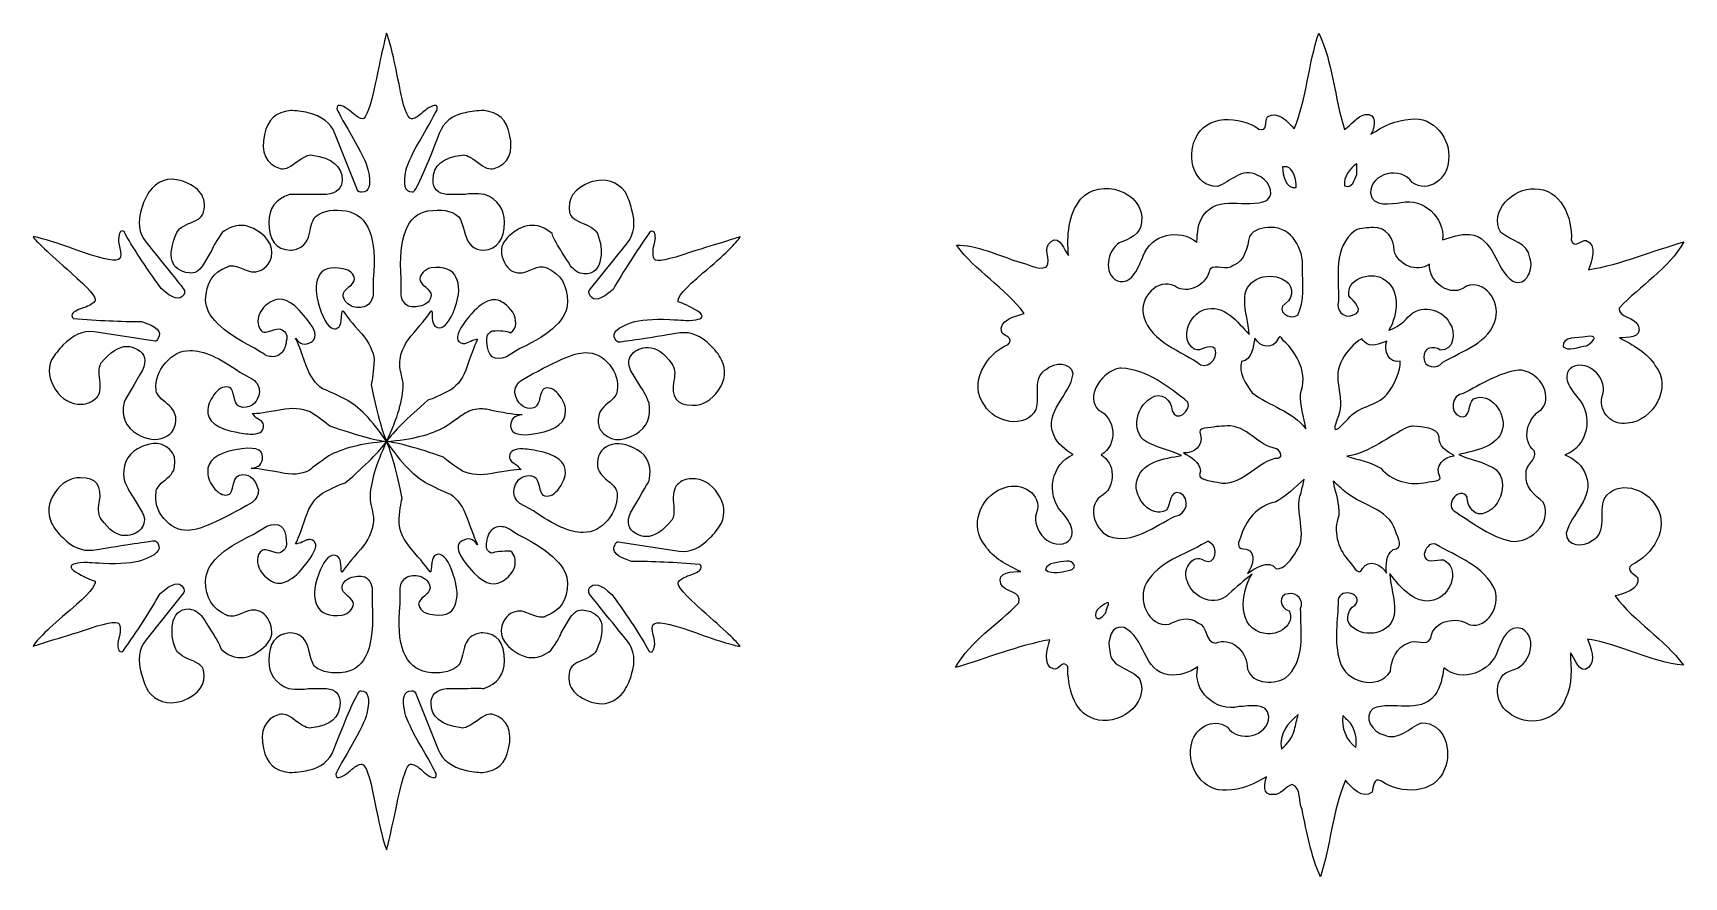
# Model space of a CAD drawing. Header units: centimetres. Extents: x -12.5 to 7.4, y 3.2 to 13.4.
import ezdxf

# ---------------------------------------------------------------- set-up
doc = ezdxf.new("R2010")
doc.units = ezdxf.units.CM
doc.header["$MEASUREMENT"] = 0
doc.layers.add('Layer 1', color=7, linetype='Continuous')

msp = doc.modelspace()

# ---------------------------------------------------------------- linework, layer by layer
at = {"layer": 'Layer 1', "color": 7}
for points, knots in [([(-8.44484, 9.1341), (-8.42812, 9.19238), (-8.41557, 9.29212), (-8.4072, 9.4333), (-8.4072, 9.4333), (-8.41557, 9.5329), (-8.4655, 9.63669), (-8.55699, 9.74466), (-8.55699, 9.74466), (-8.67308, 9.87747), (-8.74772, 9.96884), (-8.78092, 10.01877), (-8.78092, 10.01877), (-8.78929, 10.03549), (-8.79556, 10.01268), (-8.79974, 9.95034), (-8.79974, 9.95034), (-8.80392, 9.88798), (-8.81431, 9.84851), (-8.83091, 9.83191), (-8.83091, 9.83191), (-8.84752, 9.81531), (-8.86418, 9.80701), (-8.88091, 9.80701), (-8.88091, 9.80701), (-8.94731, 9.80701), (-9.00954, 9.89419), (-9.06757, 10.06858), (-9.06757, 10.06858), (-9.11751, 10.21811), (-9.12169, 10.3385), (-9.08012, 10.42975), (-9.08012, 10.42975), (-9.03856, 10.5296), (-8.93882, 10.5628), (-8.78092, 10.52935), (-8.78092, 10.52935), (-8.69804, 10.51287), (-8.65242, 10.47143), (-8.64405, 10.40503), (-8.64405, 10.40503), (-8.64406, 10.37994), (-8.66687, 10.34876), (-8.71249, 10.31151), (-8.71249, 10.31151), (-8.75811, 10.27425), (-8.78092, 10.24307), (-8.78092, 10.21799), (-8.78092, 10.21799), (-8.78092, 10.15994), (-8.74772, 10.11432), (-8.68131, 10.08112), (-8.68131, 10.08112), (-8.62327, 10.05628), (-8.56523, 10.05628), (-8.50719, 10.08112), (-8.50719, 10.08112), (-8.45726, 10.10595), (-8.42812, 10.15157), (-8.41975, 10.21799), (-8.41975, 10.21799), (-8.41975, 10.21799), (-8.41975, 10.40503), (-8.41975, 10.40503), (-8.41975, 10.40503), (-8.37008, 10.90331), (-8.47805, 11.1773), (-8.74366, 11.22698), (-8.74366, 11.22698), (-8.8932, 11.25207), (-9.01359, 11.23141), (-9.10483, 11.16501), (-9.10483, 11.16501), (-9.13804, 11.13991), (-9.163, 11.08168), (-9.17973, 10.99032), (-9.17973, 10.99032), (-9.19646, 10.89894), (-9.22763, 10.83666), (-9.27325, 10.80346), (-9.27325, 10.80346), (-9.31888, 10.77025), (-9.36665, 10.75365), (-9.41658, 10.75366), (-9.41658, 10.75366), (-9.59096, 10.76201), (-9.67814, 10.87417), (-9.67814, 11.09012), (-9.67814, 11.09012), (-9.67814, 11.25612), (-9.59501, 11.36827), (-9.42874, 11.42658), (-9.42874, 11.42658), (-9.42875, 11.42657), (-9.27934, 11.42657), (-8.98051, 11.42658), (-8.98051, 11.42658), (-8.85582, 11.44304), (-8.79347, 11.50121), (-8.79346, 11.60108), (-8.79346, 11.60108), (-8.79347, 11.76708), (-8.91386, 11.86669), (-9.15463, 11.8999), (-9.15463, 11.8999), (-9.1962, 11.90825), (-9.26058, 11.87917), (-9.34777, 11.81265), (-9.34777, 11.81265), (-9.43496, 11.74611), (-9.49933, 11.72121), (-9.5409, 11.73794), (-9.5409, 11.73794), (-9.71527, 11.79597), (-9.77762, 11.93297), (-9.72794, 12.14892), (-9.72794, 12.14892), (-9.69475, 12.32328), (-9.59096, 12.41883), (-9.41658, 12.43557), (-9.41658, 12.43557), (-9.34992, 12.43556), (-9.27934, 12.4272), (-9.20482, 12.41048), (-9.20482, 12.41048), (-9.03856, 12.36916), (-8.93059, 12.28615), (-8.88091, 12.16146), (-8.88091, 12.16146), (-8.88091, 12.16146), (-8.6068, 11.47638), (-8.6068, 11.47638), (-8.6068, 11.47638), (-8.59844, 11.45964), (-8.58184, 11.45128), (-8.55699, 11.45129), (-8.55699, 11.45129), (-8.4655, 11.45128), (-8.44054, 11.54265), (-8.4821, 11.7254), (-8.4821, 11.7254), (-8.49883, 11.80016), (-8.5653, 11.93721), (-8.6815, 12.13656), (-8.6815, 12.13656), (-8.79771, 12.33589), (-8.85582, 12.4438), (-8.85581, 12.46028), (-8.85581, 12.46028), (-8.85582, 12.48537), (-8.84758, 12.49791), (-8.8311, 12.49792), (-8.8311, 12.49792), (-8.78954, 12.49791), (-8.73137, 12.46471), (-8.6566, 12.39831), (-8.6566, 12.39831), (-8.61504, 12.35674), (-8.57765, 12.33596), (-8.54445, 12.33596), (-8.54445, 12.33596), (-8.50288, 12.34432), (-8.45308, 12.48549), (-8.39504, 12.75948), (-8.39504, 12.75948), (-8.32027, 13.11659), (-8.27452, 13.32011), (-8.25779, 13.37005), (-8.25779, 13.37005), (-8.22459, 13.29527), (-8.17479, 13.09175), (-8.10838, 12.75948), (-8.10838, 12.75948), (-8.05846, 12.48549), (-8.00865, 12.34432), (-7.95897, 12.33596), (-7.95897, 12.33596), (-7.92577, 12.33596), (-7.8863, 12.35668), (-7.84055, 12.39812), (-7.84055, 12.39812), (-7.7948, 12.43955), (-7.75951, 12.46655), (-7.73467, 12.4791), (-7.73467, 12.4791), (-7.70983, 12.49164), (-7.68905, 12.49791), (-7.67232, 12.49792), (-7.67232, 12.49792), (-7.65585, 12.49791), (-7.64761, 12.48537), (-7.6476, 12.46028), (-7.6476, 12.46028), (-7.64761, 12.4438), (-7.70571, 12.33589), (-7.82192, 12.13656), (-7.82192, 12.13656), (-7.93813, 11.93721), (-8.0046, 11.80016), (-8.02132, 11.7254), (-8.02132, 11.7254), (-8.06264, 11.54265), (-8.03767, 11.45128), (-7.94642, 11.45129), (-7.94642, 11.45129), (-7.91323, 11.45128), (-7.80526, 11.688), (-7.62251, 12.16146), (-7.62251, 12.16146), (-7.57259, 12.29426), (-7.4688, 12.37727), (-7.31115, 12.41048), (-7.31115, 12.41048), (-7.23638, 12.4272), (-7.16161, 12.43556), (-7.08684, 12.43557), (-7.08684, 12.43557), (-6.91247, 12.41883), (-6.80868, 12.32328), (-6.77547, 12.14892), (-6.77547, 12.14892), (-6.72555, 11.93297), (-6.78777, 11.79597), (-6.96214, 11.73794), (-6.96214, 11.73794), (-7.01208, 11.72121), (-7.07854, 11.74611), (-7.16155, 11.81265), (-7.16155, 11.81265), (-7.24456, 11.87917), (-7.30684, 11.90825), (-7.3484, 11.8999), (-7.3484, 11.8999), (-7.58108, 11.87505), (-7.69741, 11.77545), (-7.69741, 11.60108), (-7.69741, 11.60108), (-7.69741, 11.4931), (-7.64343, 11.43493), (-7.53545, 11.42658), (-7.53545, 11.42658), (-7.53545, 11.42658), (-7.31115, 11.42658), (-7.31115, 11.42658), (-7.31115, 11.42658), (-7.26122, 11.43493), (-7.18227, 11.43493), (-7.07429, 11.42658), (-7.07429, 11.42658), (-6.91665, 11.36016), (-6.83783, 11.24801), (-6.83782, 11.09012), (-6.83782, 11.09012), (-6.83783, 10.88253), (-6.92083, 10.77038), (-7.08684, 10.75366), (-7.08684, 10.75366), (-7.20318, 10.75365), (-7.27795, 10.81803), (-7.31115, 10.94679), (-7.31115, 10.94679), (-7.34435, 11.07554), (-7.37337, 11.14828), (-7.39821, 11.16501), (-7.39821, 11.16501), (-7.48134, 11.23141), (-7.60173, 11.25207), (-7.75938, 11.22698), (-7.75938, 11.22698), (-8.00878, 11.18566), (-8.11675, 10.91168), (-8.08329, 10.40503), (-8.08329, 10.40503), (-8.08329, 10.40503), (-8.08329, 10.34268), (-8.08329, 10.21799), (-8.08329, 10.21799), (-8.07518, 10.15157), (-8.04616, 10.10595), (-7.99623, 10.08112), (-7.99623, 10.08112), (-7.93819, 10.06439), (-7.878, 10.06851), (-7.81564, 10.09348), (-7.81564, 10.09348), (-7.7533, 10.11844), (-7.72212, 10.15994), (-7.72212, 10.21799), (-7.72212, 10.21799), (-7.72212, 10.24307), (-7.745, 10.27425), (-7.79074, 10.31151), (-7.79074, 10.31151), (-7.83649, 10.34876), (-7.85937, 10.37994), (-7.85936, 10.40503), (-7.85936, 10.40503), (-7.851, 10.47143), (-7.80526, 10.51705), (-7.72212, 10.5419), (-7.72212, 10.5419), (-7.56448, 10.55862), (-7.46487, 10.52124), (-7.4233, 10.42975), (-7.4233, 10.42975), (-7.37337, 10.3385), (-7.37749, 10.21399), (-7.43565, 10.05622), (-7.43565, 10.05622), (-7.49383, 9.89844), (-7.55611, 9.81955), (-7.62251, 9.81956), (-7.62251, 9.81956), (-7.68056, 9.81955), (-7.70958, 9.86936), (-7.70957, 9.96897), (-7.70957, 9.96897), (-7.70958, 10.01889), (-7.71376, 10.03549), (-7.72212, 10.01877), (-7.72212, 10.01877), (-7.75533, 9.96884), (-7.82382, 9.88368), (-7.92761, 9.76329), (-7.92761, 9.76329), (-8.0314, 9.6429), (-8.08748, 9.5329), (-8.09584, 9.4333), (-8.09584, 9.4333), (-8.1042, 9.39172), (-8.10009, 9.33774), (-8.08348, 9.27134), (-8.08348, 9.27134), (-8.06688, 9.20493), (-8.05858, 9.15918), (-8.05858, 9.1341), (-8.05858, 9.1341), (-8.05858, 8.95971), (-8.12499, 8.73135), (-8.25779, 8.44901), (-8.25779, 8.44901), (-8.31609, 8.58182), (-8.37844, 8.81018), (-8.44484, 9.1341), (-8.44484, 9.1341), (-8.44484, 9.1341), (-8.44484, 9.1341), (-8.44484, 9.1341)], [0, 0, 0, 0, 0.01136364, 0.01136364, 0.01136364, 0.01136364, 0.02272727, 0.02272727, 0.02272727, 0.02272727, 0.03409091, 0.03409091, 0.03409091, 0.03409091, 0.04545455, 0.04545455, 0.04545455, 0.04545455, 0.05681818, 0.05681818, 0.05681818, 0.05681818, 0.06818182, 0.06818182, 0.06818182, 0.06818182, 0.07954545, 0.07954545, 0.07954545, 0.07954545, 0.09090909, 0.09090909, 0.09090909, 0.09090909, 0.10227273, 0.10227273, 0.10227273, 0.10227273, 0.11363636, 0.11363636, 0.11363636, 0.11363636, 0.125, 0.125, 0.125, 0.125, 0.13636364, 0.13636364, 0.13636364, 0.13636364, 0.14772727, 0.14772727, 0.14772727, 0.14772727, 0.15909091, 0.15909091, 0.15909091, 0.15909091, 0.17045455, 0.17045455, 0.17045455, 0.17045455, 0.18181818, 0.18181818, 0.18181818, 0.18181818, 0.19318182, 0.19318182, 0.19318182, 0.19318182, 0.20454545, 0.20454545, 0.20454545, 0.20454545, 0.21590909, 0.21590909, 0.21590909, 0.21590909, 0.22727273, 0.22727273, 0.22727273, 0.22727273, 0.23863636, 0.23863636, 0.23863636, 0.23863636, 0.25, 0.25, 0.25, 0.25, 0.26136364, 0.26136364, 0.26136364, 0.26136364, 0.27272727, 0.27272727, 0.27272727, 0.27272727, 0.28409091, 0.28409091, 0.28409091, 0.28409091, 0.29545455, 0.29545455, 0.29545455, 0.29545455, 0.30681818, 0.30681818, 0.30681818, 0.30681818, 0.31818182, 0.31818182, 0.31818182, 0.31818182, 0.32954545, 0.32954545, 0.32954545, 0.32954545, 0.34090909, 0.34090909, 0.34090909, 0.34090909, 0.35227273, 0.35227273, 0.35227273, 0.35227273, 0.36363636, 0.36363636, 0.36363636, 0.36363636, 0.375, 0.375, 0.375, 0.375, 0.38636364, 0.38636364, 0.38636364, 0.38636364, 0.39772727, 0.39772727, 0.39772727, 0.39772727, 0.40909091, 0.40909091, 0.40909091, 0.40909091, 0.42045455, 0.42045455, 0.42045455, 0.42045455, 0.43181818, 0.43181818, 0.43181818, 0.43181818, 0.44318182, 0.44318182, 0.44318182, 0.44318182, 0.45454545, 0.45454545, 0.45454545, 0.45454545, 0.46590909, 0.46590909, 0.46590909, 0.46590909, 0.47727273, 0.47727273, 0.47727273, 0.47727273, 0.48863636, 0.48863636, 0.48863636, 0.48863636, 0.5, 0.5, 0.5, 0.5, 0.51136364, 0.51136364, 0.51136364, 0.51136364, 0.52272727, 0.52272727, 0.52272727, 0.52272727, 0.53409091, 0.53409091, 0.53409091, 0.53409091, 0.54545455, 0.54545455, 0.54545455, 0.54545455, 0.55681818, 0.55681818, 0.55681818, 0.55681818, 0.56818182, 0.56818182, 0.56818182, 0.56818182, 0.57954545, 0.57954545, 0.57954545, 0.57954545, 0.59090909, 0.59090909, 0.59090909, 0.59090909, 0.60227273, 0.60227273, 0.60227273, 0.60227273, 0.61363636, 0.61363636, 0.61363636, 0.61363636, 0.625, 0.625, 0.625, 0.625, 0.63636364, 0.63636364, 0.63636364, 0.63636364, 0.64772727, 0.64772727, 0.64772727, 0.64772727, 0.65909091, 0.65909091, 0.65909091, 0.65909091, 0.67045455, 0.67045455, 0.67045455, 0.67045455, 0.68181818, 0.68181818, 0.68181818, 0.68181818, 0.69318182, 0.69318182, 0.69318182, 0.69318182, 0.70454545, 0.70454545, 0.70454545, 0.70454545, 0.71590909, 0.71590909, 0.71590909, 0.71590909, 0.72727273, 0.72727273, 0.72727273, 0.72727273, 0.73863636, 0.73863636, 0.73863636, 0.73863636, 0.75, 0.75, 0.75, 0.75, 0.76136364, 0.76136364, 0.76136364, 0.76136364, 0.77272727, 0.77272727, 0.77272727, 0.77272727, 0.78409091, 0.78409091, 0.78409091, 0.78409091, 0.79545455, 0.79545455, 0.79545455, 0.79545455, 0.80681818, 0.80681818, 0.80681818, 0.80681818, 0.81818182, 0.81818182, 0.81818182, 0.81818182, 0.82954545, 0.82954545, 0.82954545, 0.82954545, 0.84090909, 0.84090909, 0.84090909, 0.84090909, 0.85227273, 0.85227273, 0.85227273, 0.85227273, 0.86363636, 0.86363636, 0.86363636, 0.86363636, 0.875, 0.875, 0.875, 0.875, 0.88636364, 0.88636364, 0.88636364, 0.88636364, 0.89772727, 0.89772727, 0.89772727, 0.89772727, 0.90909091, 0.90909091, 0.90909091, 0.90909091, 0.92045455, 0.92045455, 0.92045455, 0.92045455, 0.93181818, 0.93181818, 0.93181818, 0.93181818, 0.94318182, 0.94318182, 0.94318182, 0.94318182, 0.95454545, 0.95454545, 0.95454545, 0.95454545, 0.96590909, 0.96590909, 0.96590909, 0.96590909, 0.97727273, 0.97727273, 0.97727273, 0.97727273, 1, 1, 1, 1]), ([(-8.94287, 8.63606), (-8.98444, 8.67762), (-9.06339, 8.73566), (-9.17973, 8.81018), (-9.17973, 8.81018), (-9.27934, 8.85174), (-9.39567, 8.86011), (-9.52873, 8.83527), (-9.52873, 8.83527), (-9.70311, 8.80207), (-9.81932, 8.78547), (-9.87736, 8.78547), (-9.87736, 8.78547), (-9.86088, 8.76874), (-9.84428, 8.75214), (-9.82755, 8.73567), (-9.82755, 8.73567), (-9.76951, 8.70246), (-9.74049, 8.67331), (-9.74049, 8.64823), (-9.74049, 8.64823), (-9.73213, 8.58182), (-9.77357, 8.54456), (-9.86481, 8.53645), (-9.86481, 8.53645), (-9.91474, 8.53645), (-9.98127, 8.54469), (-10.0644, 8.56116), (-10.0644, 8.56116), (-10.30519, 8.60273), (-10.42139, 8.6941), (-10.41303, 8.83527), (-10.41303, 8.83527), (-10.40467, 8.90167), (-10.37349, 8.96808), (-10.3195, 9.03449), (-10.3195, 9.03449), (-10.26552, 9.10089), (-10.20533, 9.12167), (-10.13892, 9.09684), (-10.13892, 9.09684), (-10.12245, 9.08036), (-10.10794, 9.04304), (-10.09539, 8.98487), (-10.09539, 8.98487), (-10.08284, 8.9267), (-10.06618, 8.89141), (-10.04539, 8.87899), (-10.04539, 8.87899), (-10.02461, 8.86657), (-10.00598, 8.86036), (-9.98951, 8.86037), (-9.98951, 8.86037), (-9.87318, 8.86036), (-9.80677, 8.92258), (-9.79029, 9.04703), (-9.79029, 9.04703), (-9.7903, 9.10507), (-9.81514, 9.15487), (-9.86481, 9.19644), (-9.86481, 9.19644), (-9.86481, 9.19644), (-10.02677, 9.28389), (-10.02677, 9.28389), (-10.02677, 9.28389), (-10.2678, 9.45826), (-10.46714, 9.54544), (-10.62479, 9.54545), (-10.62479, 9.54545), (-10.74112, 9.54544), (-10.84079, 9.49558), (-10.9238, 9.39585), (-10.9238, 9.39585), (-11.00681, 9.29611), (-11.04413, 9.1882), (-11.03576, 9.07213), (-11.03576, 9.07213), (-11.03576, 9.03055), (-10.99844, 8.98069), (-10.9238, 8.92253), (-10.9238, 8.92253), (-10.84916, 8.86435), (-10.80766, 8.80625), (-10.79929, 8.74821), (-10.79929, 8.74821), (-10.79093, 8.62351), (-10.83655, 8.54038), (-10.93615, 8.49882), (-10.93615, 8.49882), (-11.03602, 8.45724), (-11.14399, 8.46979), (-11.26007, 8.53645), (-11.26007, 8.53645), (-11.40124, 8.61933), (-11.45523, 8.74795), (-11.42202, 8.92234), (-11.42202, 8.92234), (-11.37235, 9.01383), (-11.29758, 9.14258), (-11.19772, 9.3086), (-11.19772, 9.3086), (-11.14804, 9.42493), (-11.16883, 9.50806), (-11.26007, 9.55799), (-11.26007, 9.55799), (-11.30163, 9.58283), (-11.3432, 9.59525), (-11.38477, 9.59525), (-11.38477, 9.59525), (-11.48437, 9.59525), (-11.58816, 9.52884), (-11.69613, 9.39604), (-11.69613, 9.39604), (-11.72097, 9.36258), (-11.72718, 9.29395), (-11.71476, 9.19017), (-11.71476, 9.19017), (-11.70234, 9.08638), (-11.71273, 9.01788), (-11.74594, 8.98468), (-11.74594, 8.98468), (-11.80423, 8.92664), (-11.86658, 8.89762), (-11.93298, 8.89762), (-11.93298, 8.89762), (-12.06579, 8.89762), (-12.17167, 8.95781), (-12.25062, 9.07821), (-12.25062, 9.07821), (-12.32957, 9.19859), (-12.34408, 9.31696), (-12.29415, 9.4333), (-12.29415, 9.4333), (-12.25259, 9.49969), (-12.20697, 9.55786), (-12.15729, 9.6078), (-12.15729, 9.6078), (-12.04096, 9.73224), (-11.91638, 9.78622), (-11.78357, 9.76975), (-11.78357, 9.76975), (-11.78357, 9.76975), (-11.04831, 9.6576), (-11.04831, 9.6576), (-11.04831, 9.6576), (-11.03183, 9.6576), (-11.01941, 9.67001), (-11.01105, 9.69486), (-11.01105, 9.69486), (-10.96112, 9.76962), (-11.02753, 9.83603), (-11.21026, 9.89407), (-11.21026, 9.89407), (-11.45941, 9.89407), (-11.73352, 9.90661), (-12.03259, 9.93171), (-12.03259, 9.93171), (-12.04907, 9.94818), (-12.05325, 9.96478), (-12.04514, 9.98151), (-12.04514, 9.98151), (-12.02841, 10.01471), (-11.97442, 10.04373), (-11.88318, 10.06858), (-11.88318, 10.06858), (-11.82489, 10.09341), (-11.7875, 10.11837), (-11.77103, 10.14347), (-11.77103, 10.14347), (-11.7543, 10.18478), (-11.84973, 10.2968), (-12.0573, 10.47955), (-12.0573, 10.47955), (-12.33154, 10.72058), (-12.48526, 10.86593), (-12.51846, 10.91561), (-12.51846, 10.91561), (-12.43533, 10.90724), (-12.23599, 10.84502), (-11.92044, 10.72895), (-11.92044, 10.72895), (-11.65457, 10.63744), (-11.50503, 10.61248), (-11.47183, 10.65405), (-11.47183, 10.65405), (-11.45535, 10.67888), (-11.45535, 10.72045), (-11.47183, 10.77875), (-11.47183, 10.77875), (-11.48856, 10.83678), (-11.49274, 10.88241), (-11.48437, 10.91561), (-11.48437, 10.91561), (-11.47601, 10.98201), (-11.45523, 11.0028), (-11.42202, 10.97796), (-11.42202, 10.97796), (-11.32242, 10.79522), (-11.17301, 10.56686), (-10.97379, 10.29288), (-10.97379, 10.29288), (-10.84073, 10.16818), (-10.74936, 10.14321), (-10.69968, 10.21799), (-10.69968, 10.21799), (-10.69132, 10.24307), (-10.69132, 10.26385), (-10.69968, 10.28034), (-10.69968, 10.28034), (-10.74125, 10.33837), (-10.89484, 10.52935), (-11.16046, 10.85327), (-11.16046, 10.85327), (-11.24359, 10.96123), (-11.26019, 11.09416), (-11.21026, 11.25207), (-11.21026, 11.25207), (-11.19379, 11.31847), (-11.16477, 11.38487), (-11.1232, 11.45129), (-11.1232, 11.45129), (-11.0236, 11.59245), (-10.89066, 11.6382), (-10.72439, 11.58853), (-10.72439, 11.58853), (-10.50845, 11.51376), (-10.42127, 11.38918), (-10.46283, 11.21482), (-10.46283, 11.21482), (-10.4712, 11.16488), (-10.52315, 11.12122), (-10.6187, 11.08384), (-10.6187, 11.08384), (-10.71426, 11.04645), (-10.77027, 11.00698), (-10.78674, 10.96542), (-10.78674, 10.96542), (-10.91144, 10.6747), (-10.86164, 10.51274), (-10.63733, 10.47955), (-10.63733, 10.47955), (-10.57093, 10.47143), (-10.51695, 10.50058), (-10.47538, 10.56699), (-10.47538, 10.56699), (-10.47538, 10.56699), (-10.36322, 10.75366), (-10.36322, 10.75366), (-10.36322, 10.75366), (-10.3465, 10.80358), (-10.30493, 10.87417), (-10.23853, 10.96542), (-10.23853, 10.96542), (-10.16376, 11.0237), (-10.08899, 11.05285), (-10.01422, 11.05286), (-10.01422, 11.05286), (-9.95618, 11.05285), (-9.89814, 11.03625), (-9.8401, 11.00306), (-9.8401, 11.00306), (-9.65736, 10.89508), (-9.59919, 10.76632), (-9.6656, 10.61679), (-9.6656, 10.61679), (-9.71553, 10.53365), (-9.78193, 10.49209), (-9.86481, 10.4921), (-9.86481, 10.4921), (-9.8899, 10.49209), (-9.93147, 10.50457), (-9.98951, 10.52954), (-9.98951, 10.52954), (-10.04755, 10.5545), (-10.09317, 10.56698), (-10.12637, 10.56699), (-10.12637, 10.56699), (-10.1431, 10.56698), (-10.1597, 10.5628), (-10.17618, 10.55444), (-10.17618, 10.55444), (-10.35081, 10.48803), (-10.43812, 10.3551), (-10.43812, 10.15564), (-10.43812, 10.15564), (-10.43812, 9.96478), (-10.24702, 9.7738), (-9.86481, 9.58271), (-9.86481, 9.58271), (-9.82325, 9.55786), (-9.76926, 9.52466), (-9.70285, 9.4831), (-9.70285, 9.4831), (-9.67802, 9.47473), (-9.65318, 9.47055), (-9.62834, 9.47055), (-9.62834, 9.47055), (-9.59514, 9.47055), (-9.56187, 9.48512), (-9.52854, 9.51427), (-9.52854, 9.51427), (-9.49521, 9.54342), (-9.4745, 9.59119), (-9.46638, 9.6576), (-9.46638, 9.6576), (-9.44966, 9.724), (-9.46626, 9.76962), (-9.51618, 9.79447), (-9.51618, 9.79447), (-9.54103, 9.81119), (-9.58253, 9.80916), (-9.64069, 9.78838), (-9.64069, 9.78838), (-9.69886, 9.76759), (-9.73618, 9.76138), (-9.75266, 9.76975), (-9.75266, 9.76975), (-9.80259, 9.81106), (-9.81919, 9.87328), (-9.80246, 9.95642), (-9.80246, 9.95642), (-9.76926, 10.03955), (-9.71946, 10.09772), (-9.65305, 10.13092), (-9.65305, 10.13092), (-9.53672, 10.20569), (-9.40391, 10.1517), (-9.25462, 9.96897), (-9.25462, 9.96897), (-9.13829, 9.83615), (-9.09672, 9.7406), (-9.12992, 9.68231), (-9.12992, 9.68231), (-9.13829, 9.66583), (-9.15071, 9.65341), (-9.16718, 9.64506), (-9.16718, 9.64506), (-9.24195, 9.60348), (-9.3043, 9.62008), (-9.35423, 9.69486), (-9.35423, 9.69486), (-9.32914, 9.64492), (-9.28757, 9.53695), (-9.22953, 9.37095), (-9.22953, 9.37095), (-9.1796, 9.23813), (-9.1132, 9.14258), (-9.03032, 9.08429), (-9.03032, 9.08429), (-8.96391, 9.05945), (-8.87255, 9.01801), (-8.75621, 8.95997), (-8.75621, 8.95997), (-8.59831, 8.87684), (-8.43217, 8.70651), (-8.25779, 8.44901), (-8.25779, 8.44901), (-8.39897, 8.46574), (-8.62733, 8.52808), (-8.94287, 8.63606), (-8.94287, 8.63606), (-8.94287, 8.63606), (-8.94287, 8.63606), (-8.94287, 8.63606)], [0, 0, 0, 0, 0.01086957, 0.01086957, 0.01086957, 0.01086957, 0.02173913, 0.02173913, 0.02173913, 0.02173913, 0.0326087, 0.0326087, 0.0326087, 0.0326087, 0.04347826, 0.04347826, 0.04347826, 0.04347826, 0.05434783, 0.05434783, 0.05434783, 0.05434783, 0.06521739, 0.06521739, 0.06521739, 0.06521739, 0.07608696, 0.07608696, 0.07608696, 0.07608696, 0.08695652, 0.08695652, 0.08695652, 0.08695652, 0.09782609, 0.09782609, 0.09782609, 0.09782609, 0.10869565, 0.10869565, 0.10869565, 0.10869565, 0.11956522, 0.11956522, 0.11956522, 0.11956522, 0.13043478, 0.13043478, 0.13043478, 0.13043478, 0.14130435, 0.14130435, 0.14130435, 0.14130435, 0.15217391, 0.15217391, 0.15217391, 0.15217391, 0.16304348, 0.16304348, 0.16304348, 0.16304348, 0.17391304, 0.17391304, 0.17391304, 0.17391304, 0.18478261, 0.18478261, 0.18478261, 0.18478261, 0.19565217, 0.19565217, 0.19565217, 0.19565217, 0.20652174, 0.20652174, 0.20652174, 0.20652174, 0.2173913, 0.2173913, 0.2173913, 0.2173913, 0.22826087, 0.22826087, 0.22826087, 0.22826087, 0.23913043, 0.23913043, 0.23913043, 0.23913043, 0.25, 0.25, 0.25, 0.25, 0.26086957, 0.26086957, 0.26086957, 0.26086957, 0.27173913, 0.27173913, 0.27173913, 0.27173913, 0.2826087, 0.2826087, 0.2826087, 0.2826087, 0.29347826, 0.29347826, 0.29347826, 0.29347826, 0.30434783, 0.30434783, 0.30434783, 0.30434783, 0.31521739, 0.31521739, 0.31521739, 0.31521739, 0.32608696, 0.32608696, 0.32608696, 0.32608696, 0.33695652, 0.33695652, 0.33695652, 0.33695652, 0.34782609, 0.34782609, 0.34782609, 0.34782609, 0.35869565, 0.35869565, 0.35869565, 0.35869565, 0.36956522, 0.36956522, 0.36956522, 0.36956522, 0.38043478, 0.38043478, 0.38043478, 0.38043478, 0.39130435, 0.39130435, 0.39130435, 0.39130435, 0.40217391, 0.40217391, 0.40217391, 0.40217391, 0.41304348, 0.41304348, 0.41304348, 0.41304348, 0.42391304, 0.42391304, 0.42391304, 0.42391304, 0.43478261, 0.43478261, 0.43478261, 0.43478261, 0.44565217, 0.44565217, 0.44565217, 0.44565217, 0.45652174, 0.45652174, 0.45652174, 0.45652174, 0.4673913, 0.4673913, 0.4673913, 0.4673913, 0.47826087, 0.47826087, 0.47826087, 0.47826087, 0.48913043, 0.48913043, 0.48913043, 0.48913043, 0.5, 0.5, 0.5, 0.5, 0.51086957, 0.51086957, 0.51086957, 0.51086957, 0.52173913, 0.52173913, 0.52173913, 0.52173913, 0.5326087, 0.5326087, 0.5326087, 0.5326087, 0.54347826, 0.54347826, 0.54347826, 0.54347826, 0.55434783, 0.55434783, 0.55434783, 0.55434783, 0.56521739, 0.56521739, 0.56521739, 0.56521739, 0.57608696, 0.57608696, 0.57608696, 0.57608696, 0.58695652, 0.58695652, 0.58695652, 0.58695652, 0.59782609, 0.59782609, 0.59782609, 0.59782609, 0.60869565, 0.60869565, 0.60869565, 0.60869565, 0.61956522, 0.61956522, 0.61956522, 0.61956522, 0.63043478, 0.63043478, 0.63043478, 0.63043478, 0.64130435, 0.64130435, 0.64130435, 0.64130435, 0.65217391, 0.65217391, 0.65217391, 0.65217391, 0.66304348, 0.66304348, 0.66304348, 0.66304348, 0.67391304, 0.67391304, 0.67391304, 0.67391304, 0.68478261, 0.68478261, 0.68478261, 0.68478261, 0.69565217, 0.69565217, 0.69565217, 0.69565217, 0.70652174, 0.70652174, 0.70652174, 0.70652174, 0.7173913, 0.7173913, 0.7173913, 0.7173913, 0.72826087, 0.72826087, 0.72826087, 0.72826087, 0.73913043, 0.73913043, 0.73913043, 0.73913043, 0.75, 0.75, 0.75, 0.75, 0.76086957, 0.76086957, 0.76086957, 0.76086957, 0.77173913, 0.77173913, 0.77173913, 0.77173913, 0.7826087, 0.7826087, 0.7826087, 0.7826087, 0.79347826, 0.79347826, 0.79347826, 0.79347826, 0.80434783, 0.80434783, 0.80434783, 0.80434783, 0.81521739, 0.81521739, 0.81521739, 0.81521739, 0.82608696, 0.82608696, 0.82608696, 0.82608696, 0.83695652, 0.83695652, 0.83695652, 0.83695652, 0.84782609, 0.84782609, 0.84782609, 0.84782609, 0.85869565, 0.85869565, 0.85869565, 0.85869565, 0.86956522, 0.86956522, 0.86956522, 0.86956522, 0.88043478, 0.88043478, 0.88043478, 0.88043478, 0.89130435, 0.89130435, 0.89130435, 0.89130435, 0.90217391, 0.90217391, 0.90217391, 0.90217391, 0.91304348, 0.91304348, 0.91304348, 0.91304348, 0.92391304, 0.92391304, 0.92391304, 0.92391304, 0.93478261, 0.93478261, 0.93478261, 0.93478261, 0.94565217, 0.94565217, 0.94565217, 0.94565217, 0.95652174, 0.95652174, 0.95652174, 0.95652174, 0.9673913, 0.9673913, 0.9673913, 0.9673913, 0.97826087, 0.97826087, 0.97826087, 0.97826087, 1, 1, 1, 1]), ([(-7.75938, 8.94743), (-7.70134, 8.9639), (-7.6101, 9.00546), (-7.48565, 9.07213), (-7.48565, 9.07213), (-7.39416, 9.13016), (-7.32763, 9.22559), (-7.28605, 9.3584), (-7.28605, 9.3584), (-7.22802, 9.52466), (-7.18658, 9.63263), (-7.16174, 9.68231), (-7.16174, 9.68231), (-7.17821, 9.68231), (-7.19887, 9.67813), (-7.2237, 9.66977), (-7.2237, 9.66977), (-7.282, 9.63656), (-7.32357, 9.62414), (-7.3484, 9.63251), (-7.3484, 9.63251), (-7.37325, 9.64087), (-7.38985, 9.65329), (-7.39821, 9.66977), (-7.39821, 9.66977), (-7.4233, 9.71969), (-7.37768, 9.81524), (-7.26134, 9.95642), (-7.26134, 9.95642), (-7.10345, 10.14752), (-6.96633, 10.2015), (-6.84999, 10.11838), (-6.84999, 10.11838), (-6.75039, 10.05197), (-6.70058, 9.96896), (-6.70058, 9.86936), (-6.70058, 9.86936), (-6.70058, 9.82779), (-6.72137, 9.7904), (-6.76293, 9.75721), (-6.76293, 9.75721), (-6.81286, 9.78204), (-6.88763, 9.79028), (-6.98723, 9.78192), (-6.98723, 9.78192), (-7.03692, 9.75708), (-7.0577, 9.71145), (-7.04958, 9.64506), (-7.04958, 9.64506), (-7.04122, 9.47067), (-6.96227, 9.41251), (-6.81273, 9.47055), (-6.81273, 9.47055), (-6.81273, 9.47055), (-6.65077, 9.57016), (-6.65077, 9.57016), (-6.65077, 9.57016), (-6.26883, 9.74453), (-6.07785, 9.93145), (-6.07784, 10.13092), (-6.07784, 10.13092), (-6.07785, 10.33013), (-6.16086, 10.46712), (-6.32686, 10.5419), (-6.32686, 10.5419), (-6.3436, 10.55026), (-6.36438, 10.55444), (-6.38921, 10.55444), (-6.38921, 10.55444), (-6.42242, 10.55444), (-6.46601, 10.54195), (-6.51999, 10.517), (-6.51999, 10.517), (-6.57398, 10.49202), (-6.61758, 10.47954), (-6.65077, 10.47955), (-6.65077, 10.47955), (-6.73391, 10.47954), (-6.79626, 10.52111), (-6.83782, 10.60425), (-6.83782, 10.60425), (-6.86267, 10.65417), (-6.87509, 10.69992), (-6.87508, 10.74149), (-6.87508, 10.74149), (-6.87509, 10.816), (-6.83358, 10.88652), (-6.75057, 10.95306), (-6.75057, 10.95306), (-6.66757, 11.01959), (-6.5845, 11.05285), (-6.50136, 11.05286), (-6.50136, 11.05286), (-6.41824, 11.05285), (-6.33929, 11.01965), (-6.26451, 10.95325), (-6.26451, 10.95325), (-6.25641, 10.91979), (-6.21902, 10.8492), (-6.15236, 10.74149), (-6.15236, 10.74149), (-6.15237, 10.74149), (-6.11498, 10.68332), (-6.04021, 10.56699), (-6.04021, 10.56699), (-5.9989, 10.50869), (-5.94504, 10.47549), (-5.87863, 10.46738), (-5.87863, 10.46738), (-5.7623, 10.46738), (-5.69577, 10.5296), (-5.67904, 10.65405), (-5.67904, 10.65405), (-5.66257, 10.74554), (-5.67511, 10.84527), (-5.71667, 10.95325), (-5.71667, 10.95325), (-5.73316, 10.99456), (-5.7912, 11.036), (-5.8908, 11.07757), (-5.8908, 11.07757), (-5.99041, 11.11913), (-6.04439, 11.1607), (-6.05275, 11.20227), (-6.05275, 11.20227), (-6.08596, 11.37664), (-5.99877, 11.50121), (-5.79119, 11.57599), (-5.79119, 11.57599), (-5.61682, 11.62591), (-5.47983, 11.58434), (-5.38022, 11.45129), (-5.38022, 11.45129), (-5.34702, 11.38487), (-5.32206, 11.31847), (-5.30532, 11.25207), (-5.30532, 11.25207), (-5.25565, 11.08605), (-5.27225, 10.94906), (-5.35512, 10.8411), (-5.35512, 10.8411), (-5.35512, 10.8411), (-5.81628, 10.26779), (-5.81628, 10.26779), (-5.81628, 10.26779), (-5.8244, 10.25131), (-5.82022, 10.23052), (-5.80373, 10.20544), (-5.80373, 10.20544), (-5.76218, 10.13092), (-5.67081, 10.15588), (-5.52963, 10.28034), (-5.52963, 10.28034), (-5.40493, 10.49627), (-5.2554, 10.72881), (-5.08101, 10.97796), (-5.08101, 10.97796), (-5.05618, 10.98632), (-5.03965, 10.9822), (-5.0314, 10.96561), (-5.0314, 10.96561), (-5.02317, 10.949), (-5.01905, 10.92815), (-5.01905, 10.90307), (-5.01905, 10.90307), (-5.01905, 10.87822), (-5.02729, 10.83678), (-5.04376, 10.77875), (-5.04376, 10.77875), (-5.05213, 10.71234), (-5.04795, 10.66659), (-5.03121, 10.64151), (-5.03121, 10.64151), (-5.00638, 10.6083), (-4.86103, 10.63744), (-4.59515, 10.72895), (-4.59515, 10.72895), (-4.2464, 10.83691), (-4.04719, 10.89913), (-3.9975, 10.91561), (-3.9975, 10.91561), (-4.03882, 10.84084), (-4.18824, 10.69548), (-4.44574, 10.47955), (-4.44574, 10.47955), (-4.66168, 10.2968), (-4.76142, 10.18059), (-4.74494, 10.13092), (-4.74494, 10.13092), (-4.68665, 10.11419), (-4.6077, 10.07681), (-4.50808, 10.01877), (-4.50808, 10.01877), (-4.48325, 10.00204), (-4.46665, 9.98544), (-4.45828, 9.96897), (-4.45828, 9.96897), (-4.44156, 9.93576), (-4.49136, 9.91498), (-4.60769, 9.90662), (-4.60769, 9.90662), (-4.62443, 9.90661), (-4.70338, 9.91079), (-4.84454, 9.91917), (-4.84454, 9.91917), (-5.05213, 9.92752), (-5.20572, 9.9151), (-5.30532, 9.88191), (-5.30532, 9.88191), (-5.4797, 9.82361), (-5.54611, 9.75708), (-5.50453, 9.68231), (-5.50453, 9.68231), (-5.48807, 9.65747), (-5.47147, 9.64505), (-5.45473, 9.64506), (-5.45473, 9.64506), (-5.37997, 9.65341), (-5.13501, 9.6908), (-4.71984, 9.75721), (-4.71984, 9.75721), (-4.58704, 9.77368), (-4.46665, 9.72387), (-4.35867, 9.6078), (-4.35867, 9.6078), (-4.30039, 9.55786), (-4.25464, 9.49969), (-4.22143, 9.4333), (-4.22143, 9.4333), (-4.1634, 9.30859), (-4.17588, 9.18605), (-4.25888, 9.06566), (-4.25888, 9.06566), (-4.34189, 8.94527), (-4.44574, 8.88507), (-4.57043, 8.88508), (-4.57043, 8.88508), (-4.76154, 8.88507), (-4.83631, 8.98481), (-4.79474, 9.18428), (-4.79474, 9.18428), (-4.77802, 9.27552), (-4.78626, 9.34192), (-4.81945, 9.38349), (-4.81945, 9.38349), (-4.91096, 9.5163), (-5.00651, 9.5827), (-5.10611, 9.58271), (-5.10611, 9.58271), (-5.18925, 9.5827), (-5.25362, 9.55571), (-5.29924, 9.50173), (-5.29924, 9.50173), (-5.34487, 9.44774), (-5.35108, 9.38336), (-5.31787, 9.3086), (-5.31787, 9.3086), (-5.31787, 9.3086), (-5.20571, 9.12193), (-5.20571, 9.12193), (-5.20571, 9.12193), (-5.17252, 9.08036), (-5.13513, 9.00977), (-5.09356, 8.91017), (-5.09356, 8.91017), (-5.06873, 8.7439), (-5.12271, 8.61933), (-5.25552, 8.53645), (-5.25552, 8.53645), (-5.43826, 8.43659), (-5.57944, 8.45319), (-5.67904, 8.58626), (-5.67904, 8.58626), (-5.70413, 8.62756), (-5.7125, 8.67737), (-5.70413, 8.73567), (-5.70413, 8.73567), (-5.70413, 8.7937), (-5.66675, 8.85181), (-5.59198, 8.90998), (-5.59198, 8.90998), (-5.51721, 8.96814), (-5.47983, 9.01801), (-5.47982, 9.05958), (-5.47982, 9.05958), (-5.4631, 9.17591), (-5.49421, 9.28179), (-5.57316, 9.37722), (-5.57316, 9.37722), (-5.65211, 9.47264), (-5.74976, 9.52035), (-5.86608, 9.52036), (-5.86608, 9.52036), (-5.99054, 9.52035), (-6.24792, 9.40833), (-6.63823, 9.18428), (-6.63823, 9.18428), (-6.68816, 9.14271), (-6.71313, 9.09278), (-6.71312, 9.03449), (-6.71312, 9.03449), (-6.67993, 8.91004), (-6.61758, 8.84781), (-6.52608, 8.84782), (-6.52608, 8.84782), (-6.46804, 8.84781), (-6.43072, 8.8852), (-6.41411, 8.95997), (-6.41411, 8.95997), (-6.39752, 9.03474), (-6.38085, 9.07618), (-6.36412, 9.08429), (-6.36412, 9.08429), (-6.30608, 9.10938), (-6.24798, 9.08866), (-6.18981, 9.02213), (-6.18981, 9.02213), (-6.13165, 8.9556), (-6.10256, 8.88913), (-6.10256, 8.82273), (-6.10256, 8.82273), (-6.09445, 8.68155), (-6.2066, 8.59018), (-6.43901, 8.54862), (-6.43901, 8.54862), (-6.65496, 8.5073), (-6.76293, 8.53645), (-6.76293, 8.63606), (-6.76293, 8.63606), (-6.76293, 8.71893), (-6.71731, 8.76456), (-6.62606, 8.77292), (-6.62606, 8.77292), (-6.68411, 8.77292), (-6.80032, 8.78952), (-6.97469, 8.82273), (-6.97469, 8.82273), (-7.03273, 8.83945), (-7.08672, 8.84781), (-7.13664, 8.84782), (-7.13664, 8.84782), (-7.21142, 8.83945), (-7.2737, 8.81867), (-7.3235, 8.78547), (-7.3235, 8.78547), (-7.37331, 8.75226), (-7.4522, 8.69828), (-7.56016, 8.62351), (-7.56016, 8.62351), (-7.71807, 8.53227), (-7.95061, 8.4741), (-8.25779, 8.44901), (-8.25779, 8.44901), (-8.17492, 8.56534), (-8.00878, 8.73148), (-7.75938, 8.94743), (-7.75938, 8.94743), (-7.75938, 8.94743), (-7.75938, 8.94743), (-7.75938, 8.94743)], [0, 0, 0, 0, 0.01098901, 0.01098901, 0.01098901, 0.01098901, 0.02197802, 0.02197802, 0.02197802, 0.02197802, 0.03296703, 0.03296703, 0.03296703, 0.03296703, 0.04395604, 0.04395604, 0.04395604, 0.04395604, 0.05494505, 0.05494505, 0.05494505, 0.05494505, 0.06593407, 0.06593407, 0.06593407, 0.06593407, 0.07692308, 0.07692308, 0.07692308, 0.07692308, 0.08791209, 0.08791209, 0.08791209, 0.08791209, 0.0989011, 0.0989011, 0.0989011, 0.0989011, 0.10989011, 0.10989011, 0.10989011, 0.10989011, 0.12087912, 0.12087912, 0.12087912, 0.12087912, 0.13186813, 0.13186813, 0.13186813, 0.13186813, 0.14285714, 0.14285714, 0.14285714, 0.14285714, 0.15384615, 0.15384615, 0.15384615, 0.15384615, 0.16483516, 0.16483516, 0.16483516, 0.16483516, 0.17582418, 0.17582418, 0.17582418, 0.17582418, 0.18681319, 0.18681319, 0.18681319, 0.18681319, 0.1978022, 0.1978022, 0.1978022, 0.1978022, 0.20879121, 0.20879121, 0.20879121, 0.20879121, 0.21978022, 0.21978022, 0.21978022, 0.21978022, 0.23076923, 0.23076923, 0.23076923, 0.23076923, 0.24175824, 0.24175824, 0.24175824, 0.24175824, 0.25274725, 0.25274725, 0.25274725, 0.25274725, 0.26373626, 0.26373626, 0.26373626, 0.26373626, 0.27472527, 0.27472527, 0.27472527, 0.27472527, 0.28571429, 0.28571429, 0.28571429, 0.28571429, 0.2967033, 0.2967033, 0.2967033, 0.2967033, 0.30769231, 0.30769231, 0.30769231, 0.30769231, 0.31868132, 0.31868132, 0.31868132, 0.31868132, 0.32967033, 0.32967033, 0.32967033, 0.32967033, 0.34065934, 0.34065934, 0.34065934, 0.34065934, 0.35164835, 0.35164835, 0.35164835, 0.35164835, 0.36263736, 0.36263736, 0.36263736, 0.36263736, 0.37362637, 0.37362637, 0.37362637, 0.37362637, 0.38461538, 0.38461538, 0.38461538, 0.38461538, 0.3956044, 0.3956044, 0.3956044, 0.3956044, 0.40659341, 0.40659341, 0.40659341, 0.40659341, 0.41758242, 0.41758242, 0.41758242, 0.41758242, 0.42857143, 0.42857143, 0.42857143, 0.42857143, 0.43956044, 0.43956044, 0.43956044, 0.43956044, 0.45054945, 0.45054945, 0.45054945, 0.45054945, 0.46153846, 0.46153846, 0.46153846, 0.46153846, 0.47252747, 0.47252747, 0.47252747, 0.47252747, 0.48351648, 0.48351648, 0.48351648, 0.48351648, 0.49450549, 0.49450549, 0.49450549, 0.49450549, 0.50549451, 0.50549451, 0.50549451, 0.50549451, 0.51648352, 0.51648352, 0.51648352, 0.51648352, 0.52747253, 0.52747253, 0.52747253, 0.52747253, 0.53846154, 0.53846154, 0.53846154, 0.53846154, 0.54945055, 0.54945055, 0.54945055, 0.54945055, 0.56043956, 0.56043956, 0.56043956, 0.56043956, 0.57142857, 0.57142857, 0.57142857, 0.57142857, 0.58241758, 0.58241758, 0.58241758, 0.58241758, 0.59340659, 0.59340659, 0.59340659, 0.59340659, 0.6043956, 0.6043956, 0.6043956, 0.6043956, 0.61538462, 0.61538462, 0.61538462, 0.61538462, 0.62637363, 0.62637363, 0.62637363, 0.62637363, 0.63736264, 0.63736264, 0.63736264, 0.63736264, 0.64835165, 0.64835165, 0.64835165, 0.64835165, 0.65934066, 0.65934066, 0.65934066, 0.65934066, 0.67032967, 0.67032967, 0.67032967, 0.67032967, 0.68131868, 0.68131868, 0.68131868, 0.68131868, 0.69230769, 0.69230769, 0.69230769, 0.69230769, 0.7032967, 0.7032967, 0.7032967, 0.7032967, 0.71428571, 0.71428571, 0.71428571, 0.71428571, 0.72527473, 0.72527473, 0.72527473, 0.72527473, 0.73626374, 0.73626374, 0.73626374, 0.73626374, 0.74725275, 0.74725275, 0.74725275, 0.74725275, 0.75824176, 0.75824176, 0.75824176, 0.75824176, 0.76923077, 0.76923077, 0.76923077, 0.76923077, 0.78021978, 0.78021978, 0.78021978, 0.78021978, 0.79120879, 0.79120879, 0.79120879, 0.79120879, 0.8021978, 0.8021978, 0.8021978, 0.8021978, 0.81318681, 0.81318681, 0.81318681, 0.81318681, 0.82417582, 0.82417582, 0.82417582, 0.82417582, 0.83516484, 0.83516484, 0.83516484, 0.83516484, 0.84615385, 0.84615385, 0.84615385, 0.84615385, 0.85714286, 0.85714286, 0.85714286, 0.85714286, 0.86813187, 0.86813187, 0.86813187, 0.86813187, 0.87912088, 0.87912088, 0.87912088, 0.87912088, 0.89010989, 0.89010989, 0.89010989, 0.89010989, 0.9010989, 0.9010989, 0.9010989, 0.9010989, 0.91208791, 0.91208791, 0.91208791, 0.91208791, 0.92307692, 0.92307692, 0.92307692, 0.92307692, 0.93406593, 0.93406593, 0.93406593, 0.93406593, 0.94505495, 0.94505495, 0.94505495, 0.94505495, 0.95604396, 0.95604396, 0.95604396, 0.95604396, 0.96703297, 0.96703297, 0.96703297, 0.96703297, 0.97802198, 0.97802198, 0.97802198, 0.97802198, 1, 1, 1, 1]), ([(-8.75621, 7.9506), (-8.81425, 7.93412), (-8.90562, 7.89268), (-9.03032, 7.82628), (-9.03032, 7.82628), (-9.12156, 7.76798), (-9.18797, 7.67243), (-9.22953, 7.53962), (-9.22953, 7.53962), (-9.28757, 7.37361), (-9.32914, 7.26564), (-9.35423, 7.21571), (-9.35423, 7.21571), (-9.3375, 7.21571), (-9.31672, 7.21989), (-9.29188, 7.22826), (-9.29188, 7.22826), (-9.23384, 7.26146), (-9.19228, 7.27387), (-9.16718, 7.26551), (-9.16718, 7.26551), (-9.14235, 7.25715), (-9.12574, 7.24473), (-9.11738, 7.22826), (-9.11738, 7.22826), (-9.09254, 7.17832), (-9.13829, 7.08277), (-9.25462, 6.9416), (-9.25462, 6.9416), (-9.41227, 6.75075), (-9.54926, 6.69676), (-9.6656, 6.77965), (-9.6656, 6.77965), (-9.76521, 6.84605), (-9.81501, 6.92918), (-9.81501, 7.02904), (-9.81501, 7.02904), (-9.81501, 7.07035), (-9.79423, 7.10774), (-9.75266, 7.1412), (-9.75266, 7.1412), (-9.73618, 7.1493), (-9.69886, 7.14297), (-9.64069, 7.12219), (-9.64069, 7.12219), (-9.58253, 7.1014), (-9.54521, 7.09937), (-9.52873, 7.1161), (-9.52873, 7.1161), (-9.4788, 7.14094), (-9.45802, 7.18656), (-9.46638, 7.25297), (-9.46638, 7.25297), (-9.4745, 7.42759), (-9.55332, 7.48576), (-9.70285, 7.42747), (-9.70285, 7.42747), (-9.70285, 7.42747), (-9.86481, 7.32786), (-9.86481, 7.32786), (-9.86481, 7.32786), (-10.24702, 7.15348), (-10.43812, 6.96669), (-10.43812, 6.76748), (-10.43812, 6.76748), (-10.43812, 6.56801), (-10.35499, 6.43089), (-10.18872, 6.35613), (-10.18872, 6.35613), (-10.17225, 6.34776), (-10.15147, 6.34358), (-10.12637, 6.34358), (-10.12637, 6.34358), (-10.09317, 6.34358), (-10.04958, 6.35606), (-9.99559, 6.38103), (-9.99559, 6.38103), (-9.94161, 6.40599), (-9.89801, 6.41847), (-9.86481, 6.41847), (-9.86481, 6.41847), (-9.78193, 6.41847), (-9.71971, 6.37691), (-9.67814, 6.29378), (-9.67814, 6.29378), (-9.65305, 6.2441), (-9.64051, 6.19848), (-9.6405, 6.15691), (-9.6405, 6.15691), (-9.64051, 6.08214), (-9.68207, 6.01155), (-9.7652, 5.94515), (-9.7652, 5.94515), (-9.84834, 5.87874), (-9.93134, 5.84554), (-10.01422, 5.84554), (-10.01422, 5.84554), (-10.09735, 5.84554), (-10.1763, 5.87874), (-10.25107, 5.94515), (-10.25107, 5.94515), (-10.25944, 5.97835), (-10.29682, 6.04894), (-10.36322, 6.15691), (-10.36322, 6.15691), (-10.36323, 6.15691), (-10.40061, 6.21508), (-10.47538, 6.33141), (-10.47538, 6.33141), (-10.51695, 6.38945), (-10.57093, 6.42265), (-10.63733, 6.43102), (-10.63733, 6.43102), (-10.75367, 6.43102), (-10.82007, 6.36867), (-10.83655, 6.24397), (-10.83655, 6.24397), (-10.85328, 6.15273), (-10.84086, 6.05312), (-10.79929, 5.94515), (-10.79929, 5.94515), (-10.78256, 5.90358), (-10.7244, 5.86202), (-10.62479, 5.82045), (-10.62479, 5.82045), (-10.52518, 5.77888), (-10.4712, 5.73732), (-10.46283, 5.69575), (-10.46283, 5.69575), (-10.42963, 5.52138), (-10.51682, 5.3968), (-10.72439, 5.32204), (-10.72439, 5.32204), (-10.89877, 5.27236), (-11.03589, 5.31393), (-11.13575, 5.44674), (-11.13575, 5.44674), (-11.16895, 5.51314), (-11.19379, 5.57954), (-11.21026, 5.64595), (-11.21026, 5.64595), (-11.26019, 5.81221), (-11.24359, 5.94933), (-11.16046, 6.0573), (-11.16046, 6.0573), (-11.16046, 6.0573), (-10.69968, 6.63023), (-10.69968, 6.63023), (-10.69968, 6.63023), (-10.69132, 6.64696), (-10.69538, 6.66774), (-10.71185, 6.69258), (-10.71185, 6.69258), (-10.75342, 6.76735), (-10.84479, 6.74238), (-10.98596, 6.61769), (-10.98596, 6.61769), (-11.11066, 6.40174), (-11.26019, 6.1692), (-11.43457, 5.92006), (-11.43457, 5.92006), (-11.45941, 5.91195), (-11.47601, 5.91619), (-11.48437, 5.9328), (-11.48437, 5.9328), (-11.49274, 5.94939), (-11.49692, 5.97011), (-11.49692, 5.99496), (-11.49692, 5.99496), (-11.49692, 6.01979), (-11.48856, 6.06136), (-11.47183, 6.11965), (-11.47183, 6.11965), (-11.46372, 6.18606), (-11.4679, 6.23168), (-11.48437, 6.25652), (-11.48437, 6.25652), (-11.50921, 6.28972), (-11.65457, 6.2607), (-11.92044, 6.16946), (-11.92044, 6.16946), (-12.26919, 6.06148), (-12.46853, 5.99913), (-12.51846, 5.98241), (-12.51846, 5.98241), (-12.47689, 6.05718), (-12.32736, 6.20253), (-12.06985, 6.41847), (-12.06985, 6.41847), (-11.85391, 6.60121), (-11.7543, 6.71755), (-11.77103, 6.76748), (-11.77103, 6.76748), (-11.82907, 6.78395), (-11.90789, 6.82121), (-12.0075, 6.87925), (-12.0075, 6.87925), (-12.03259, 6.89598), (-12.04919, 6.9127), (-12.0573, 6.92944), (-12.0573, 6.92944), (-12.07403, 6.96263), (-12.02423, 6.98329), (-11.90789, 6.99141), (-11.90789, 6.99141), (-11.89142, 6.9914), (-11.81259, 6.98735), (-11.67142, 6.97924), (-11.67142, 6.97924), (-11.46359, 6.97087), (-11.30987, 6.98329), (-11.21026, 7.0165), (-11.21026, 7.0165), (-11.03589, 7.07453), (-10.96948, 7.14094), (-11.01105, 7.21571), (-11.01105, 7.21571), (-11.02753, 7.24055), (-11.04413, 7.25296), (-11.06085, 7.25297), (-11.06085, 7.25297), (-11.13562, 7.24485), (-11.38058, 7.2076), (-11.79574, 7.1412), (-11.79574, 7.1412), (-11.9288, 7.12446), (-12.04932, 7.17427), (-12.15729, 7.29061), (-12.15729, 7.29061), (-12.21533, 7.34028), (-12.26095, 7.39845), (-12.29415, 7.46511), (-12.29415, 7.46511), (-12.3522, 7.58955), (-12.33971, 7.71197), (-12.25671, 7.83236), (-12.25671, 7.83236), (-12.1737, 7.95275), (-12.06998, 8.01294), (-11.94553, 8.01295), (-11.94553, 8.01295), (-11.75443, 8.01294), (-11.67966, 7.91334), (-11.72122, 7.71413), (-11.72122, 7.71413), (-11.7377, 7.62263), (-11.72934, 7.55622), (-11.69613, 7.51491), (-11.69613, 7.51491), (-11.60489, 7.38185), (-11.50947, 7.31531), (-11.40986, 7.31532), (-11.40986, 7.31532), (-11.32673, 7.31531), (-11.26229, 7.34231), (-11.21654, 7.3963), (-11.21654, 7.3963), (-11.17079, 7.45028), (-11.16452, 7.51465), (-11.19772, 7.58943), (-11.19772, 7.58943), (-11.19772, 7.58943), (-11.30987, 7.77648), (-11.30987, 7.77648), (-11.30987, 7.77648), (-11.34307, 7.81804), (-11.38046, 7.88862), (-11.42202, 7.98823), (-11.42202, 7.98823), (-11.44712, 8.15424), (-11.39313, 8.27881), (-11.26007, 8.36195), (-11.26007, 8.36195), (-11.07733, 8.46155), (-10.93616, 8.44495), (-10.83655, 8.31215), (-10.83655, 8.31215), (-10.81171, 8.27058), (-10.80347, 8.22077), (-10.81184, 8.16274), (-10.81184, 8.16274), (-10.81184, 8.10444), (-10.84916, 8.04621), (-10.9238, 7.98804), (-10.9238, 7.98804), (-10.99844, 7.92987), (-11.03576, 7.88013), (-11.03576, 7.83882), (-11.03576, 7.83882), (-11.05249, 7.72249), (-11.02138, 7.61654), (-10.94243, 7.52099), (-10.94243, 7.52099), (-10.86348, 7.42544), (-10.76596, 7.37766), (-10.64988, 7.37767), (-10.64988, 7.37767), (-10.52518, 7.37766), (-10.26767, 7.48982), (-9.87736, 7.71413), (-9.87736, 7.71413), (-9.82743, 7.75569), (-9.80246, 7.80549), (-9.80246, 7.86354), (-9.80246, 7.86354), (-9.83592, 7.98823), (-9.89827, 8.05058), (-9.98951, 8.05058), (-9.98951, 8.05058), (-10.04755, 8.05058), (-10.08487, 8.0132), (-10.10147, 7.93843), (-10.10147, 7.93843), (-10.11807, 7.86366), (-10.13474, 7.82209), (-10.15146, 7.81373), (-10.15146, 7.81373), (-10.20951, 7.78889), (-10.26761, 7.80967), (-10.32578, 7.87608), (-10.32578, 7.87608), (-10.38395, 7.94248), (-10.41303, 8.00889), (-10.41303, 8.0753), (-10.41303, 8.0753), (-10.42139, 8.21646), (-10.30924, 8.30783), (-10.07657, 8.34941), (-10.07657, 8.34941), (-9.86063, 8.39097), (-9.75266, 8.36195), (-9.75266, 8.26234), (-9.75266, 8.26234), (-9.75266, 8.17921), (-9.79841, 8.13346), (-9.8899, 8.1251), (-9.8899, 8.1251), (-9.83161, 8.12509), (-9.71527, 8.10849), (-9.5409, 8.0753), (-9.5409, 8.0753), (-9.39973, 8.04209), (-9.28352, 8.05045), (-9.19227, 8.10039), (-9.19227, 8.10039), (-9.14235, 8.14195), (-9.06339, 8.19999), (-8.95542, 8.27451), (-8.95542, 8.27451), (-8.79778, 8.366), (-8.56523, 8.42417), (-8.25779, 8.44901), (-8.25779, 8.44901), (-8.34093, 8.33267), (-8.50707, 8.16653), (-8.75621, 7.9506), (-8.75621, 7.9506), (-8.75621, 7.9506), (-8.75621, 7.9506), (-8.75621, 7.9506)], [0, 0, 0, 0, 0.01098901, 0.01098901, 0.01098901, 0.01098901, 0.02197802, 0.02197802, 0.02197802, 0.02197802, 0.03296703, 0.03296703, 0.03296703, 0.03296703, 0.04395604, 0.04395604, 0.04395604, 0.04395604, 0.05494505, 0.05494505, 0.05494505, 0.05494505, 0.06593407, 0.06593407, 0.06593407, 0.06593407, 0.07692308, 0.07692308, 0.07692308, 0.07692308, 0.08791209, 0.08791209, 0.08791209, 0.08791209, 0.0989011, 0.0989011, 0.0989011, 0.0989011, 0.10989011, 0.10989011, 0.10989011, 0.10989011, 0.12087912, 0.12087912, 0.12087912, 0.12087912, 0.13186813, 0.13186813, 0.13186813, 0.13186813, 0.14285714, 0.14285714, 0.14285714, 0.14285714, 0.15384615, 0.15384615, 0.15384615, 0.15384615, 0.16483516, 0.16483516, 0.16483516, 0.16483516, 0.17582418, 0.17582418, 0.17582418, 0.17582418, 0.18681319, 0.18681319, 0.18681319, 0.18681319, 0.1978022, 0.1978022, 0.1978022, 0.1978022, 0.20879121, 0.20879121, 0.20879121, 0.20879121, 0.21978022, 0.21978022, 0.21978022, 0.21978022, 0.23076923, 0.23076923, 0.23076923, 0.23076923, 0.24175824, 0.24175824, 0.24175824, 0.24175824, 0.25274725, 0.25274725, 0.25274725, 0.25274725, 0.26373626, 0.26373626, 0.26373626, 0.26373626, 0.27472527, 0.27472527, 0.27472527, 0.27472527, 0.28571429, 0.28571429, 0.28571429, 0.28571429, 0.2967033, 0.2967033, 0.2967033, 0.2967033, 0.30769231, 0.30769231, 0.30769231, 0.30769231, 0.31868132, 0.31868132, 0.31868132, 0.31868132, 0.32967033, 0.32967033, 0.32967033, 0.32967033, 0.34065934, 0.34065934, 0.34065934, 0.34065934, 0.35164835, 0.35164835, 0.35164835, 0.35164835, 0.36263736, 0.36263736, 0.36263736, 0.36263736, 0.37362637, 0.37362637, 0.37362637, 0.37362637, 0.38461538, 0.38461538, 0.38461538, 0.38461538, 0.3956044, 0.3956044, 0.3956044, 0.3956044, 0.40659341, 0.40659341, 0.40659341, 0.40659341, 0.41758242, 0.41758242, 0.41758242, 0.41758242, 0.42857143, 0.42857143, 0.42857143, 0.42857143, 0.43956044, 0.43956044, 0.43956044, 0.43956044, 0.45054945, 0.45054945, 0.45054945, 0.45054945, 0.46153846, 0.46153846, 0.46153846, 0.46153846, 0.47252747, 0.47252747, 0.47252747, 0.47252747, 0.48351648, 0.48351648, 0.48351648, 0.48351648, 0.49450549, 0.49450549, 0.49450549, 0.49450549, 0.50549451, 0.50549451, 0.50549451, 0.50549451, 0.51648352, 0.51648352, 0.51648352, 0.51648352, 0.52747253, 0.52747253, 0.52747253, 0.52747253, 0.53846154, 0.53846154, 0.53846154, 0.53846154, 0.54945055, 0.54945055, 0.54945055, 0.54945055, 0.56043956, 0.56043956, 0.56043956, 0.56043956, 0.57142857, 0.57142857, 0.57142857, 0.57142857, 0.58241758, 0.58241758, 0.58241758, 0.58241758, 0.59340659, 0.59340659, 0.59340659, 0.59340659, 0.6043956, 0.6043956, 0.6043956, 0.6043956, 0.61538462, 0.61538462, 0.61538462, 0.61538462, 0.62637363, 0.62637363, 0.62637363, 0.62637363, 0.63736264, 0.63736264, 0.63736264, 0.63736264, 0.64835165, 0.64835165, 0.64835165, 0.64835165, 0.65934066, 0.65934066, 0.65934066, 0.65934066, 0.67032967, 0.67032967, 0.67032967, 0.67032967, 0.68131868, 0.68131868, 0.68131868, 0.68131868, 0.69230769, 0.69230769, 0.69230769, 0.69230769, 0.7032967, 0.7032967, 0.7032967, 0.7032967, 0.71428571, 0.71428571, 0.71428571, 0.71428571, 0.72527473, 0.72527473, 0.72527473, 0.72527473, 0.73626374, 0.73626374, 0.73626374, 0.73626374, 0.74725275, 0.74725275, 0.74725275, 0.74725275, 0.75824176, 0.75824176, 0.75824176, 0.75824176, 0.76923077, 0.76923077, 0.76923077, 0.76923077, 0.78021978, 0.78021978, 0.78021978, 0.78021978, 0.79120879, 0.79120879, 0.79120879, 0.79120879, 0.8021978, 0.8021978, 0.8021978, 0.8021978, 0.81318681, 0.81318681, 0.81318681, 0.81318681, 0.82417582, 0.82417582, 0.82417582, 0.82417582, 0.83516484, 0.83516484, 0.83516484, 0.83516484, 0.84615385, 0.84615385, 0.84615385, 0.84615385, 0.85714286, 0.85714286, 0.85714286, 0.85714286, 0.86813187, 0.86813187, 0.86813187, 0.86813187, 0.87912088, 0.87912088, 0.87912088, 0.87912088, 0.89010989, 0.89010989, 0.89010989, 0.89010989, 0.9010989, 0.9010989, 0.9010989, 0.9010989, 0.91208791, 0.91208791, 0.91208791, 0.91208791, 0.92307692, 0.92307692, 0.92307692, 0.92307692, 0.93406593, 0.93406593, 0.93406593, 0.93406593, 0.94505495, 0.94505495, 0.94505495, 0.94505495, 0.95604396, 0.95604396, 0.95604396, 0.95604396, 0.96703297, 0.96703297, 0.96703297, 0.96703297, 0.97802198, 0.97802198, 0.97802198, 0.97802198, 1, 1, 1, 1]), ([(-8.07112, 7.76393), (-8.0876, 7.70588), (-8.10002, 7.60628), (-8.10838, 7.46511), (-8.10838, 7.46511), (-8.10002, 7.36524), (-8.05022, 7.26133), (-7.95897, 7.15336), (-7.95897, 7.15336), (-7.84264, 7.02055), (-7.76787, 6.92918), (-7.73467, 6.87925), (-7.73467, 6.87925), (-7.72631, 6.86277), (-7.72003, 6.88565), (-7.71585, 6.94787), (-7.71585, 6.94787), (-7.71167, 7.01009), (-7.70128, 7.04951), (-7.68467, 7.06611), (-7.68467, 7.06611), (-7.66808, 7.08271), (-7.65154, 7.09101), (-7.63506, 7.09101), (-7.63506, 7.09101), (-7.56866, 7.09101), (-7.50846, 7.01009), (-7.45447, 6.84827), (-7.45447, 6.84827), (-7.40049, 6.68643), (-7.39428, 6.55977), (-7.43584, 6.46828), (-7.43584, 6.46828), (-7.47716, 6.36867), (-7.57677, 6.33547), (-7.73467, 6.36867), (-7.73467, 6.36867), (-7.8178, 6.38514), (-7.86342, 6.42671), (-7.87153, 6.49337), (-7.87153, 6.49337), (-7.87153, 6.51821), (-7.84872, 6.54932), (-7.8031, 6.5867), (-7.8031, 6.5867), (-7.75748, 6.62409), (-7.73467, 6.6552), (-7.73467, 6.68004), (-7.73467, 6.68004), (-7.73467, 6.73833), (-7.76787, 6.78408), (-7.83427, 6.81728), (-7.83427, 6.81728), (-7.89232, 6.84212), (-7.95048, 6.84212), (-8.00877, 6.81728), (-8.00877, 6.81728), (-8.05846, 6.79219), (-8.08748, 6.74644), (-8.09584, 6.68004), (-8.09584, 6.68004), (-8.09584, 6.68004), (-8.09584, 6.49337), (-8.09584, 6.49337), (-8.09584, 6.49337), (-8.14577, 5.99508), (-8.0378, 5.72097), (-7.77192, 5.67104), (-7.77192, 5.67104), (-7.62239, 5.6462), (-7.502, 5.66699), (-7.41075, 5.73339), (-7.41075, 5.73339), (-7.37756, 5.75823), (-7.35265, 5.81633), (-7.33605, 5.9077), (-7.33605, 5.9077), (-7.31945, 5.99907), (-7.28828, 6.06136), (-7.24252, 6.09456), (-7.24252, 6.09456), (-7.19678, 6.12776), (-7.14907, 6.14436), (-7.09939, 6.14437), (-7.09939, 6.14437), (-6.92502, 6.136), (-6.83783, 6.02385), (-6.83782, 5.80791), (-6.83782, 5.80791), (-6.83783, 5.64189), (-6.92083, 5.52987), (-7.08684, 5.47183), (-7.08684, 5.47183), (-7.12005, 5.47994), (-7.199, 5.47994), (-7.32369, 5.47183), (-7.32369, 5.47183), (-7.3237, 5.47183), (-7.39428, 5.47183), (-7.53545, 5.47183), (-7.53545, 5.47183), (-7.6599, 5.4551), (-7.72212, 5.39693), (-7.72212, 5.29733), (-7.72212, 5.29733), (-7.72212, 5.13131), (-7.60173, 5.03158), (-7.36095, 4.99813), (-7.36095, 4.99813), (-7.31939, 4.99001), (-7.25501, 5.01916), (-7.16782, 5.08557), (-7.16782, 5.08557), (-7.08064, 5.15197), (-7.01626, 5.17681), (-6.97469, 5.16008), (-6.97469, 5.16008), (-6.80032, 5.10204), (-6.73809, 4.96505), (-6.78802, 4.74911), (-6.78802, 4.74911), (-6.82123, 4.57473), (-6.92502, 4.47918), (-7.09939, 4.46245), (-7.09939, 4.46245), (-7.1658, 4.46245), (-7.23638, 4.47082), (-7.31115, 4.48755), (-7.31115, 4.48755), (-7.47716, 4.52911), (-7.58513, 4.61212), (-7.63506, 4.73656), (-7.63506, 4.73656), (-7.63506, 4.73656), (-7.90917, 5.42203), (-7.90917, 5.42203), (-7.90917, 5.42203), (-7.91728, 5.4385), (-7.93388, 5.44673), (-7.95897, 5.44674), (-7.95897, 5.44674), (-8.05022, 5.44673), (-8.07506, 5.35537), (-8.03349, 5.17263), (-8.03349, 5.17263), (-8.01702, 5.09786), (-7.95061, 4.9608), (-7.83427, 4.76146), (-7.83427, 4.76146), (-7.71794, 4.56212), (-7.65977, 4.45421), (-7.65977, 4.43774), (-7.65977, 4.43774), (-7.65977, 4.4129), (-7.66814, 4.40048), (-7.68486, 4.40048), (-7.68486, 4.40048), (-7.72643, 4.40048), (-7.78042, 4.43369), (-7.84682, 4.50009), (-7.84682, 4.50009), (-7.8965, 4.54166), (-7.93807, 4.56244), (-7.97152, 4.56244), (-7.97152, 4.56244), (-8.01283, 4.55408), (-8.06264, 4.41278), (-8.12093, 4.13854), (-8.12093, 4.13854), (-8.1957, 3.78143), (-8.24132, 3.57803), (-8.25779, 3.52835), (-8.25779, 3.52835), (-8.291, 3.60312), (-8.3408, 3.80652), (-8.4072, 4.13854), (-8.4072, 4.13854), (-8.45714, 4.41278), (-8.50707, 4.55408), (-8.55699, 4.56244), (-8.55699, 4.56244), (-8.5902, 4.56244), (-8.62961, 4.54166), (-8.67523, 4.50009), (-8.67523, 4.50009), (-8.72085, 4.45852), (-8.75615, 4.43153), (-8.78111, 4.41911), (-8.78111, 4.41911), (-8.80608, 4.40669), (-8.8268, 4.40048), (-8.84327, 4.40048), (-8.84327, 4.40048), (-8.86, 4.40048), (-8.86836, 4.4129), (-8.86836, 4.43774), (-8.86836, 4.43774), (-8.86836, 4.45421), (-8.8102, 4.56212), (-8.69386, 4.76146), (-8.69386, 4.76146), (-8.57753, 4.9608), (-8.51112, 5.09786), (-8.49464, 5.17263), (-8.49464, 5.17263), (-8.45308, 5.35537), (-8.47792, 5.44673), (-8.56916, 5.44674), (-8.56916, 5.44674), (-8.60236, 5.44673), (-8.71034, 5.21001), (-8.89307, 4.73656), (-8.89307, 4.73656), (-8.94301, 4.60375), (-9.04692, 4.52075), (-9.20482, 4.48755), (-9.20482, 4.48755), (-9.27934, 4.47082), (-9.35398, 4.46245), (-9.42874, 4.46245), (-9.42874, 4.46245), (-9.60338, 4.47918), (-9.70729, 4.57473), (-9.74049, 4.74911), (-9.74049, 4.74911), (-9.79017, 4.96505), (-9.72782, 5.10204), (-9.55344, 5.16008), (-9.55344, 5.16008), (-9.50352, 5.17681), (-9.43705, 5.15197), (-9.35404, 5.08557), (-9.35404, 5.08557), (-9.27104, 5.01916), (-9.20875, 4.99001), (-9.16718, 4.99813), (-9.16718, 4.99813), (-8.93477, 5.02322), (-8.81856, 5.12295), (-8.81856, 5.29733), (-8.81856, 5.29733), (-8.81856, 5.4053), (-8.87255, 5.46346), (-8.98051, 5.47183), (-8.98051, 5.47183), (-8.98051, 5.47183), (-9.20482, 5.47183), (-9.20482, 5.47183), (-9.20482, 5.47183), (-9.2545, 5.46346), (-9.33332, 5.46346), (-9.44129, 5.47183), (-9.44129, 5.47183), (-9.59919, 5.53823), (-9.67814, 5.65026), (-9.67814, 5.80791), (-9.67814, 5.80791), (-9.67814, 6.01574), (-9.59501, 6.12789), (-9.42874, 6.14437), (-9.42874, 6.14437), (-9.31267, 6.14436), (-9.23802, 6.0862), (-9.20482, 5.96986), (-9.20482, 5.96986), (-9.17137, 5.82869), (-9.14222, 5.74986), (-9.11738, 5.73339), (-9.11738, 5.73339), (-9.0345, 5.66699), (-8.91411, 5.6462), (-8.75621, 5.67104), (-8.75621, 5.67104), (-8.50707, 5.71261), (-8.3991, 5.98672), (-8.43229, 6.49337), (-8.43229, 6.49337), (-8.4323, 6.49337), (-8.4323, 6.55559), (-8.43229, 6.68004), (-8.43229, 6.68004), (-8.44066, 6.74644), (-8.46968, 6.79219), (-8.51935, 6.81728), (-8.51935, 6.81728), (-8.57765, 6.83375), (-8.63791, 6.82957), (-8.70013, 6.80474), (-8.70013, 6.80474), (-8.76236, 6.7799), (-8.79347, 6.73833), (-8.79346, 6.68004), (-8.79346, 6.68004), (-8.79347, 6.6552), (-8.77066, 6.62409), (-8.72503, 6.5867), (-8.72503, 6.5867), (-8.67941, 6.54932), (-8.6566, 6.51821), (-8.6566, 6.49337), (-8.6566, 6.49337), (-8.66497, 6.42671), (-8.71059, 6.38096), (-8.79346, 6.35613), (-8.79346, 6.35613), (-8.95137, 6.33965), (-9.0511, 6.37703), (-9.09267, 6.46828), (-9.09267, 6.46828), (-9.14235, 6.55977), (-9.13816, 6.68441), (-9.08012, 6.84218), (-9.08012, 6.84218), (-9.02208, 6.99996), (-8.95973, 7.07884), (-8.89307, 7.07885), (-8.89307, 7.07885), (-8.83503, 7.07884), (-8.80601, 7.02904), (-8.80601, 6.92944), (-8.80601, 6.92944), (-8.80601, 6.8795), (-8.80183, 6.86277), (-8.79346, 6.87925), (-8.79346, 6.87925), (-8.76027, 6.92918), (-8.6855, 7.02055), (-8.56916, 7.15336), (-8.56916, 7.15336), (-8.47792, 7.26133), (-8.42812, 7.36524), (-8.41975, 7.46511), (-8.41975, 7.46511), (-8.41139, 7.50642), (-8.41551, 7.56034), (-8.4321, 7.62687), (-8.4321, 7.62687), (-8.44871, 7.6934), (-8.45701, 7.73909), (-8.45701, 7.76393), (-8.45701, 7.76393), (-8.45701, 7.9383), (-8.39061, 8.16666), (-8.25779, 8.44901), (-8.25779, 8.44901), (-8.19976, 8.3162), (-8.13753, 8.08784), (-8.07112, 7.76393), (-8.07112, 7.76393), (-8.07112, 7.76393), (-8.07112, 7.76393), (-8.07112, 7.76393)], [0, 0, 0, 0, 0.01123596, 0.01123596, 0.01123596, 0.01123596, 0.02247191, 0.02247191, 0.02247191, 0.02247191, 0.03370787, 0.03370787, 0.03370787, 0.03370787, 0.04494382, 0.04494382, 0.04494382, 0.04494382, 0.05617978, 0.05617978, 0.05617978, 0.05617978, 0.06741573, 0.06741573, 0.06741573, 0.06741573, 0.07865169, 0.07865169, 0.07865169, 0.07865169, 0.08988764, 0.08988764, 0.08988764, 0.08988764, 0.1011236, 0.1011236, 0.1011236, 0.1011236, 0.11235955, 0.11235955, 0.11235955, 0.11235955, 0.12359551, 0.12359551, 0.12359551, 0.12359551, 0.13483146, 0.13483146, 0.13483146, 0.13483146, 0.14606742, 0.14606742, 0.14606742, 0.14606742, 0.15730337, 0.15730337, 0.15730337, 0.15730337, 0.16853933, 0.16853933, 0.16853933, 0.16853933, 0.17977528, 0.17977528, 0.17977528, 0.17977528, 0.19101124, 0.19101124, 0.19101124, 0.19101124, 0.20224719, 0.20224719, 0.20224719, 0.20224719, 0.21348315, 0.21348315, 0.21348315, 0.21348315, 0.2247191, 0.2247191, 0.2247191, 0.2247191, 0.23595506, 0.23595506, 0.23595506, 0.23595506, 0.24719101, 0.24719101, 0.24719101, 0.24719101, 0.25842697, 0.25842697, 0.25842697, 0.25842697, 0.26966292, 0.26966292, 0.26966292, 0.26966292, 0.28089888, 0.28089888, 0.28089888, 0.28089888, 0.29213483, 0.29213483, 0.29213483, 0.29213483, 0.30337079, 0.30337079, 0.30337079, 0.30337079, 0.31460674, 0.31460674, 0.31460674, 0.31460674, 0.3258427, 0.3258427, 0.3258427, 0.3258427, 0.33707865, 0.33707865, 0.33707865, 0.33707865, 0.34831461, 0.34831461, 0.34831461, 0.34831461, 0.35955056, 0.35955056, 0.35955056, 0.35955056, 0.37078652, 0.37078652, 0.37078652, 0.37078652, 0.38202247, 0.38202247, 0.38202247, 0.38202247, 0.39325843, 0.39325843, 0.39325843, 0.39325843, 0.40449438, 0.40449438, 0.40449438, 0.40449438, 0.41573034, 0.41573034, 0.41573034, 0.41573034, 0.42696629, 0.42696629, 0.42696629, 0.42696629, 0.43820225, 0.43820225, 0.43820225, 0.43820225, 0.4494382, 0.4494382, 0.4494382, 0.4494382, 0.46067416, 0.46067416, 0.46067416, 0.46067416, 0.47191011, 0.47191011, 0.47191011, 0.47191011, 0.48314607, 0.48314607, 0.48314607, 0.48314607, 0.49438202, 0.49438202, 0.49438202, 0.49438202, 0.50561798, 0.50561798, 0.50561798, 0.50561798, 0.51685393, 0.51685393, 0.51685393, 0.51685393, 0.52808989, 0.52808989, 0.52808989, 0.52808989, 0.53932584, 0.53932584, 0.53932584, 0.53932584, 0.5505618, 0.5505618, 0.5505618, 0.5505618, 0.56179775, 0.56179775, 0.56179775, 0.56179775, 0.57303371, 0.57303371, 0.57303371, 0.57303371, 0.58426966, 0.58426966, 0.58426966, 0.58426966, 0.59550562, 0.59550562, 0.59550562, 0.59550562, 0.60674157, 0.60674157, 0.60674157, 0.60674157, 0.61797753, 0.61797753, 0.61797753, 0.61797753, 0.62921348, 0.62921348, 0.62921348, 0.62921348, 0.64044944, 0.64044944, 0.64044944, 0.64044944, 0.65168539, 0.65168539, 0.65168539, 0.65168539, 0.66292135, 0.66292135, 0.66292135, 0.66292135, 0.6741573, 0.6741573, 0.6741573, 0.6741573, 0.68539326, 0.68539326, 0.68539326, 0.68539326, 0.69662921, 0.69662921, 0.69662921, 0.69662921, 0.70786517, 0.70786517, 0.70786517, 0.70786517, 0.71910112, 0.71910112, 0.71910112, 0.71910112, 0.73033708, 0.73033708, 0.73033708, 0.73033708, 0.74157303, 0.74157303, 0.74157303, 0.74157303, 0.75280899, 0.75280899, 0.75280899, 0.75280899, 0.76404494, 0.76404494, 0.76404494, 0.76404494, 0.7752809, 0.7752809, 0.7752809, 0.7752809, 0.78651685, 0.78651685, 0.78651685, 0.78651685, 0.79775281, 0.79775281, 0.79775281, 0.79775281, 0.80898876, 0.80898876, 0.80898876, 0.80898876, 0.82022472, 0.82022472, 0.82022472, 0.82022472, 0.83146067, 0.83146067, 0.83146067, 0.83146067, 0.84269663, 0.84269663, 0.84269663, 0.84269663, 0.85393258, 0.85393258, 0.85393258, 0.85393258, 0.86516854, 0.86516854, 0.86516854, 0.86516854, 0.87640449, 0.87640449, 0.87640449, 0.87640449, 0.88764045, 0.88764045, 0.88764045, 0.88764045, 0.8988764, 0.8988764, 0.8988764, 0.8988764, 0.91011236, 0.91011236, 0.91011236, 0.91011236, 0.92134831, 0.92134831, 0.92134831, 0.92134831, 0.93258427, 0.93258427, 0.93258427, 0.93258427, 0.94382022, 0.94382022, 0.94382022, 0.94382022, 0.95505618, 0.95505618, 0.95505618, 0.95505618, 0.96629213, 0.96629213, 0.96629213, 0.96629213, 0.97752809, 0.97752809, 0.97752809, 0.97752809, 1, 1, 1, 1]), ([(-7.57271, 8.26234), (-7.53115, 8.22077), (-7.4522, 8.16261), (-7.33586, 8.08784), (-7.33586, 8.08784), (-7.23626, 8.04627), (-7.12005, 8.03791), (-6.98723, 8.06275), (-6.98723, 8.06275), (-6.81286, 8.09595), (-6.69653, 8.11255), (-6.63823, 8.11255), (-6.63823, 8.11255), (-6.65496, 8.12928), (-6.67156, 8.146), (-6.68803, 8.16274), (-6.68803, 8.16274), (-6.74633, 8.19593), (-6.77548, 8.22495), (-6.77547, 8.2498), (-6.77547, 8.2498), (-6.78384, 8.3162), (-6.74228, 8.35358), (-6.65077, 8.36195), (-6.65077, 8.36195), (-6.6011, 8.36195), (-6.5347, 8.35358), (-6.45156, 8.33686), (-6.45156, 8.33686), (-6.21079, 8.29529), (-6.09445, 8.20392), (-6.10256, 8.06275), (-6.10256, 8.06275), (-6.11093, 7.99634), (-6.1421, 7.92994), (-6.19608, 7.86354), (-6.19608, 7.86354), (-6.25007, 7.79713), (-6.31027, 7.77634), (-6.37666, 7.80119), (-6.37666, 7.80119), (-6.3934, 7.81791), (-6.40797, 7.85536), (-6.42039, 7.91353), (-6.42039, 7.91353), (-6.43281, 7.97169), (-6.44941, 8.00699), (-6.47019, 8.01941), (-6.47019, 8.01941), (-6.49098, 8.03182), (-6.50961, 8.03803), (-6.52608, 8.03804), (-6.52608, 8.03804), (-6.64242, 8.03803), (-6.70895, 7.97568), (-6.72567, 7.85099), (-6.72567, 7.85099), (-6.72568, 7.79295), (-6.70071, 7.74314), (-6.65077, 7.70158), (-6.65077, 7.70158), (-6.65077, 7.70158), (-6.48882, 7.61452), (-6.48882, 7.61452), (-6.48882, 7.61452), (-6.24804, 7.44014), (-6.0487, 7.35295), (-5.8908, 7.35296), (-5.8908, 7.35296), (-5.77472, 7.35295), (-5.67511, 7.40276), (-5.59198, 7.50237), (-5.59198, 7.50237), (-5.50885, 7.60197), (-5.47147, 7.70994), (-5.47982, 7.82628), (-5.47982, 7.82628), (-5.47983, 7.86784), (-5.51721, 7.91764), (-5.59198, 7.97569), (-5.59198, 7.97569), (-5.66675, 8.03373), (-5.70832, 8.09189), (-5.71667, 8.15019), (-5.71667, 8.15019), (-5.72479, 8.27463), (-5.67904, 8.35764), (-5.57943, 8.39921), (-5.57943, 8.39921), (-5.47983, 8.44077), (-5.36565, 8.42417), (-5.23689, 8.34941), (-5.23689, 8.34941), (-5.10814, 8.27463), (-5.06037, 8.15006), (-5.09356, 7.97569), (-5.09356, 7.97569), (-5.09357, 7.97568), (-5.16834, 7.84693), (-5.31787, 7.58943), (-5.31787, 7.58943), (-5.3678, 7.47309), (-5.34702, 7.39008), (-5.25552, 7.34041), (-5.25552, 7.34041), (-5.21396, 7.31557), (-5.17239, 7.30315), (-5.13082, 7.30315), (-5.13082, 7.30315), (-5.03122, 7.30315), (-4.92743, 7.36955), (-4.81945, 7.50237), (-4.81945, 7.50237), (-4.79462, 7.53556), (-4.78841, 7.60406), (-4.80082, 7.70785), (-4.80082, 7.70785), (-4.81325, 7.81164), (-4.79665, 7.88641), (-4.75102, 7.93216), (-4.75102, 7.93216), (-4.70541, 7.9779), (-4.64939, 8.00078), (-4.58298, 8.00078), (-4.58298, 8.00078), (-4.44992, 8.00078), (-4.34398, 7.94052), (-4.26515, 7.82001), (-4.26515, 7.82001), (-4.18633, 7.69948), (-4.17176, 7.58119), (-4.22143, 7.46511), (-4.22143, 7.46511), (-4.263, 7.39845), (-4.30875, 7.34028), (-4.35867, 7.29061), (-4.35867, 7.29061), (-4.47502, 7.1659), (-4.59959, 7.11192), (-4.73239, 7.12865), (-4.73239, 7.12865), (-4.73239, 7.12865), (-5.46728, 7.2408), (-5.46728, 7.2408), (-5.46728, 7.2408), (-5.48401, 7.2408), (-5.49643, 7.22825), (-5.50453, 7.20316), (-5.50453, 7.20316), (-5.55447, 7.12839), (-5.48807, 7.06199), (-5.30532, 7.00395), (-5.30532, 7.00395), (-5.05618, 7.00395), (-4.78207, 6.99153), (-4.48299, 6.96669), (-4.48299, 6.96669), (-4.46653, 6.94996), (-4.46247, 6.93336), (-4.47083, 6.91689), (-4.47083, 6.91689), (-4.48731, 6.88368), (-4.54129, 6.85454), (-4.63278, 6.82945), (-4.63278, 6.82945), (-4.69083, 6.80461), (-4.72822, 6.77977), (-4.74494, 6.75493), (-4.74494, 6.75493), (-4.76142, 6.71336), (-4.66587, 6.60121), (-4.45828, 6.41847), (-4.45828, 6.41847), (-4.18431, 6.17769), (-4.03071, 6.03234), (-3.9975, 5.98241), (-3.9975, 5.98241), (-4.08039, 5.99077), (-4.2796, 6.05312), (-4.59515, 6.16946), (-4.59515, 6.16946), (-4.86103, 6.2607), (-5.01056, 6.28554), (-5.04376, 6.24397), (-5.04376, 6.24397), (-5.06049, 6.21913), (-5.06049, 6.17769), (-5.04376, 6.11965), (-5.04376, 6.11965), (-5.02729, 6.06136), (-5.02311, 6.01561), (-5.03121, 5.98241), (-5.03121, 5.98241), (-5.03958, 5.916), (-5.06037, 5.89522), (-5.09356, 5.92006), (-5.09356, 5.92006), (-5.19317, 6.1028), (-5.34271, 6.33128), (-5.54217, 6.60552), (-5.54217, 6.60552), (-5.67499, 6.72997), (-5.76636, 6.7548), (-5.81628, 6.68004), (-5.81628, 6.68004), (-5.8244, 6.6552), (-5.8244, 6.63441), (-5.81628, 6.61769), (-5.81628, 6.61769), (-5.77472, 6.55965), (-5.621, 6.36867), (-5.35512, 6.04476), (-5.35512, 6.04476), (-5.27225, 5.93679), (-5.25565, 5.80385), (-5.30532, 5.64595), (-5.30532, 5.64595), (-5.32206, 5.57954), (-5.3512, 5.51314), (-5.39276, 5.44674), (-5.39276, 5.44674), (-5.49238, 5.30556), (-5.62518, 5.25994), (-5.79119, 5.30987), (-5.79119, 5.30987), (-6.00714, 5.38464), (-6.09433, 5.50921), (-6.05275, 5.68359), (-6.05275, 5.68359), (-6.04439, 5.73326), (-5.9925, 5.77679), (-5.89707, 5.81418), (-5.89707, 5.81418), (-5.80165, 5.85156), (-5.74557, 5.89104), (-5.72884, 5.93261), (-5.72884, 5.93261), (-5.6044, 6.22331), (-5.65433, 6.38527), (-5.87863, 6.41847), (-5.87863, 6.41847), (-5.94504, 6.42684), (-5.9989, 6.39782), (-6.04021, 6.33141), (-6.04021, 6.33141), (-6.04021, 6.33141), (-6.15236, 6.14437), (-6.15236, 6.14437), (-6.15236, 6.14437), (-6.16909, 6.09469), (-6.21066, 6.0241), (-6.27706, 5.93261), (-6.27706, 5.93261), (-6.35183, 5.87456), (-6.4266, 5.84554), (-6.50136, 5.84554), (-6.50136, 5.84554), (-6.55941, 5.84554), (-6.61758, 5.86214), (-6.67587, 5.89535), (-6.67587, 5.89535), (-6.85861, 6.00332), (-6.91665, 6.13207), (-6.84999, 6.28161), (-6.84999, 6.28161), (-6.80032, 6.36449), (-6.73391, 6.40593), (-6.65077, 6.40593), (-6.65077, 6.40593), (-6.62594, 6.40593), (-6.58444, 6.39351), (-6.52627, 6.36867), (-6.52627, 6.36867), (-6.4681, 6.34383), (-6.42242, 6.33141), (-6.38921, 6.33141), (-6.38921, 6.33141), (-6.37249, 6.33141), (-6.35589, 6.33547), (-6.33941, 6.34358), (-6.33941, 6.34358), (-6.16504, 6.41023), (-6.07785, 6.54317), (-6.07784, 6.74239), (-6.07784, 6.74239), (-6.07785, 6.93349), (-6.26883, 7.12446), (-6.65077, 7.31532), (-6.65077, 7.31532), (-6.65078, 7.31531), (-6.70477, 7.34852), (-6.81273, 7.41492), (-6.81273, 7.41492), (-6.83757, 7.42328), (-6.86254, 7.42747), (-6.88763, 7.42747), (-6.88763, 7.42747), (-6.92083, 7.42747), (-6.94985, 7.41923), (-6.97469, 7.40276), (-6.97469, 7.40276), (-7.01626, 7.36119), (-7.04122, 7.3072), (-7.04958, 7.2408), (-7.04958, 7.2408), (-7.06606, 7.17439), (-7.04946, 7.12865), (-6.99978, 7.10356), (-6.99978, 7.10356), (-6.94149, 7.12028), (-6.86254, 7.12865), (-6.76293, 7.12865), (-6.76293, 7.12865), (-6.713, 7.08708), (-6.6964, 7.02473), (-6.71312, 6.9416), (-6.71312, 6.9416), (-6.74633, 6.85872), (-6.79614, 6.80068), (-6.86253, 6.76748), (-6.86253, 6.76748), (-6.97887, 6.69271), (-7.11181, 6.74669), (-7.26134, 6.92944), (-7.26134, 6.92944), (-7.37768, 7.06224), (-7.41912, 7.15767), (-7.38566, 7.21571), (-7.38566, 7.21571), (-7.37756, 7.23243), (-7.36514, 7.24485), (-7.3484, 7.25297), (-7.3484, 7.25297), (-7.27364, 7.29453), (-7.21142, 7.27793), (-7.16174, 7.20316), (-7.16174, 7.20316), (-7.18658, 7.25309), (-7.22802, 7.36106), (-7.28605, 7.52708), (-7.28605, 7.52708), (-7.33599, 7.66014), (-7.40252, 7.75569), (-7.48565, 7.81373), (-7.48565, 7.81373), (-7.55206, 7.83857), (-7.6433, 7.88013), (-7.75938, 7.93843), (-7.75938, 7.93843), (-7.91728, 8.02131), (-8.08342, 8.1915), (-8.25779, 8.44901), (-8.25779, 8.44901), (-8.11662, 8.43253), (-7.88826, 8.37031), (-7.57271, 8.26234), (-7.57271, 8.26234), (-7.57271, 8.26234), (-7.57271, 8.26234), (-7.57271, 8.26234)], [0, 0, 0, 0, 0.01098901, 0.01098901, 0.01098901, 0.01098901, 0.02197802, 0.02197802, 0.02197802, 0.02197802, 0.03296703, 0.03296703, 0.03296703, 0.03296703, 0.04395604, 0.04395604, 0.04395604, 0.04395604, 0.05494505, 0.05494505, 0.05494505, 0.05494505, 0.06593407, 0.06593407, 0.06593407, 0.06593407, 0.07692308, 0.07692308, 0.07692308, 0.07692308, 0.08791209, 0.08791209, 0.08791209, 0.08791209, 0.0989011, 0.0989011, 0.0989011, 0.0989011, 0.10989011, 0.10989011, 0.10989011, 0.10989011, 0.12087912, 0.12087912, 0.12087912, 0.12087912, 0.13186813, 0.13186813, 0.13186813, 0.13186813, 0.14285714, 0.14285714, 0.14285714, 0.14285714, 0.15384615, 0.15384615, 0.15384615, 0.15384615, 0.16483516, 0.16483516, 0.16483516, 0.16483516, 0.17582418, 0.17582418, 0.17582418, 0.17582418, 0.18681319, 0.18681319, 0.18681319, 0.18681319, 0.1978022, 0.1978022, 0.1978022, 0.1978022, 0.20879121, 0.20879121, 0.20879121, 0.20879121, 0.21978022, 0.21978022, 0.21978022, 0.21978022, 0.23076923, 0.23076923, 0.23076923, 0.23076923, 0.24175824, 0.24175824, 0.24175824, 0.24175824, 0.25274725, 0.25274725, 0.25274725, 0.25274725, 0.26373626, 0.26373626, 0.26373626, 0.26373626, 0.27472527, 0.27472527, 0.27472527, 0.27472527, 0.28571429, 0.28571429, 0.28571429, 0.28571429, 0.2967033, 0.2967033, 0.2967033, 0.2967033, 0.30769231, 0.30769231, 0.30769231, 0.30769231, 0.31868132, 0.31868132, 0.31868132, 0.31868132, 0.32967033, 0.32967033, 0.32967033, 0.32967033, 0.34065934, 0.34065934, 0.34065934, 0.34065934, 0.35164835, 0.35164835, 0.35164835, 0.35164835, 0.36263736, 0.36263736, 0.36263736, 0.36263736, 0.37362637, 0.37362637, 0.37362637, 0.37362637, 0.38461538, 0.38461538, 0.38461538, 0.38461538, 0.3956044, 0.3956044, 0.3956044, 0.3956044, 0.40659341, 0.40659341, 0.40659341, 0.40659341, 0.41758242, 0.41758242, 0.41758242, 0.41758242, 0.42857143, 0.42857143, 0.42857143, 0.42857143, 0.43956044, 0.43956044, 0.43956044, 0.43956044, 0.45054945, 0.45054945, 0.45054945, 0.45054945, 0.46153846, 0.46153846, 0.46153846, 0.46153846, 0.47252747, 0.47252747, 0.47252747, 0.47252747, 0.48351648, 0.48351648, 0.48351648, 0.48351648, 0.49450549, 0.49450549, 0.49450549, 0.49450549, 0.50549451, 0.50549451, 0.50549451, 0.50549451, 0.51648352, 0.51648352, 0.51648352, 0.51648352, 0.52747253, 0.52747253, 0.52747253, 0.52747253, 0.53846154, 0.53846154, 0.53846154, 0.53846154, 0.54945055, 0.54945055, 0.54945055, 0.54945055, 0.56043956, 0.56043956, 0.56043956, 0.56043956, 0.57142857, 0.57142857, 0.57142857, 0.57142857, 0.58241758, 0.58241758, 0.58241758, 0.58241758, 0.59340659, 0.59340659, 0.59340659, 0.59340659, 0.6043956, 0.6043956, 0.6043956, 0.6043956, 0.61538462, 0.61538462, 0.61538462, 0.61538462, 0.62637363, 0.62637363, 0.62637363, 0.62637363, 0.63736264, 0.63736264, 0.63736264, 0.63736264, 0.64835165, 0.64835165, 0.64835165, 0.64835165, 0.65934066, 0.65934066, 0.65934066, 0.65934066, 0.67032967, 0.67032967, 0.67032967, 0.67032967, 0.68131868, 0.68131868, 0.68131868, 0.68131868, 0.69230769, 0.69230769, 0.69230769, 0.69230769, 0.7032967, 0.7032967, 0.7032967, 0.7032967, 0.71428571, 0.71428571, 0.71428571, 0.71428571, 0.72527473, 0.72527473, 0.72527473, 0.72527473, 0.73626374, 0.73626374, 0.73626374, 0.73626374, 0.74725275, 0.74725275, 0.74725275, 0.74725275, 0.75824176, 0.75824176, 0.75824176, 0.75824176, 0.76923077, 0.76923077, 0.76923077, 0.76923077, 0.78021978, 0.78021978, 0.78021978, 0.78021978, 0.79120879, 0.79120879, 0.79120879, 0.79120879, 0.8021978, 0.8021978, 0.8021978, 0.8021978, 0.81318681, 0.81318681, 0.81318681, 0.81318681, 0.82417582, 0.82417582, 0.82417582, 0.82417582, 0.83516484, 0.83516484, 0.83516484, 0.83516484, 0.84615385, 0.84615385, 0.84615385, 0.84615385, 0.85714286, 0.85714286, 0.85714286, 0.85714286, 0.86813187, 0.86813187, 0.86813187, 0.86813187, 0.87912088, 0.87912088, 0.87912088, 0.87912088, 0.89010989, 0.89010989, 0.89010989, 0.89010989, 0.9010989, 0.9010989, 0.9010989, 0.9010989, 0.91208791, 0.91208791, 0.91208791, 0.91208791, 0.92307692, 0.92307692, 0.92307692, 0.92307692, 0.93406593, 0.93406593, 0.93406593, 0.93406593, 0.94505495, 0.94505495, 0.94505495, 0.94505495, 0.95604396, 0.95604396, 0.95604396, 0.95604396, 0.96703297, 0.96703297, 0.96703297, 0.96703297, 0.97802198, 0.97802198, 0.97802198, 0.97802198, 1, 1, 1, 1])]:
    msp.add_open_spline(points, degree=3, knots=knots, dxfattribs=at)
at = {"layer": 'Layer 1', "color": 254}
for points, knots in [([(2.97525, 13.3706), (2.84814, 12.99422), (2.83088, 12.58582), (2.67842, 12.21552), (2.67842, 12.21552), (2.60898, 12.30176), (2.47027, 12.44317), (2.35513, 12.36104), (2.35513, 12.36104), (2.3213, 12.30799), (2.36733, 12.17504), (2.25343, 12.21387), (2.25343, 12.21387), (2.02835, 12.37664), (1.60768, 12.39202), (1.48945, 12.09646), (1.48945, 12.09646), (1.3763, 11.87755), (1.47287, 11.51915), (1.75238, 11.52017), (1.75238, 11.52017), (1.90676, 11.57325), (2.05334, 11.75928), (2.23359, 11.65659), (2.23359, 11.65659), (2.35447, 11.62245), (2.4609, 11.44568), (2.34934, 11.35315), (2.34934, 11.35315), (2.10121, 11.25111), (1.76075, 11.42771), (1.58371, 11.17373), (1.58371, 11.17373), (1.51543, 11.08), (1.51337, 10.96177), (1.50516, 10.85044), (1.50516, 10.85044), (1.29715, 11.0234), (0.95146, 10.94456), (0.86024, 10.6859), (0.86024, 10.6859), (0.80553, 10.5637), (0.73104, 10.32775), (0.54852, 10.38494), (0.54852, 10.38494), (0.37347, 10.46899), (0.42649, 10.7514), (0.57002, 10.84134), (0.57002, 10.84134), (0.68615, 10.88871), (0.83431, 10.94392), (0.84039, 11.09187), (0.84039, 11.09187), (0.88197, 11.46494), (0.3332, 11.6369), (0.10452, 11.36803), (0.10452, 11.36803), (-0.04675, 11.17891), (-0.06065, 10.92448), (-0.04017, 10.69169), (-0.04017, 10.69169), (-0.09732, 10.74532), (-0.14163, 10.94062), (-0.24936, 10.85871), (-0.24936, 10.85871), (-0.3625, 10.78323), (-0.24234, 10.64379), (-0.30558, 10.55444), (-0.30558, 10.55444), (-0.41043, 10.50211), (-0.53123, 10.59716), (-0.63903, 10.6126), (-0.63903, 10.6126), (-0.87711, 10.68989), (-1.16092, 10.82057), (-1.39203, 10.81654), (-1.39203, 10.81654), (-1.16184, 10.50351), (-0.81088, 10.3017), (-0.57347, 9.99302), (-0.57347, 9.99302), (-0.67439, 9.96169), (-0.89247, 9.91027), (-0.84467, 9.76399), (-0.84467, 9.76399), (-0.8117, 9.71654), (-0.68949, 9.69655), (-0.76943, 9.6193), (-0.76943, 9.6193), (-1.03392, 9.50479), (-1.25146, 9.14783), (-1.05469, 8.88591), (-1.05469, 8.88591), (-0.93068, 8.67731), (-0.56301, 8.5931), (-0.43374, 8.83465), (-0.43374, 8.83465), (-0.38841, 8.99356), (-0.48373, 9.22088), (-0.30724, 9.31834), (-0.30724, 9.31834), (-0.21536, 9.40134), (-0.00691, 9.40919), (0.0144, 9.26294), (0.0144, 9.26294), (-0.02109, 9.00581), (-0.33734, 8.80861), (-0.21959, 8.53037), (-0.21959, 8.53037), (-0.17905, 8.42136), (-0.08155, 8.3489), (0.01688, 8.2906), (0.01688, 8.2906), (-0.25065, 8.18101), (-0.31384, 7.81509), (-0.12864, 7.60599), (-0.12864, 7.60599), (-0.04419, 7.51537), (0.08669, 7.32789), (-0.06581, 7.23226), (-0.06581, 7.23226), (-0.29127, 7.13287), (-0.51513, 7.42573), (-0.41307, 7.63079), (-0.41307, 7.63079), (-0.37991, 7.85564), (-0.66119, 7.97287), (-0.83971, 7.88215), (-0.83971, 7.88215), (-1.10455, 7.78554), (-1.24093, 7.42333), (-1.04642, 7.19754), (-1.04642, 7.19754), (-0.94741, 7.04175), (-0.77962, 6.95801), (-0.61647, 6.88252), (-0.61647, 6.88252), (-0.7074, 6.8817), (-0.91346, 6.88076), (-0.85542, 6.73617), (-0.85542, 6.73617), (-0.82238, 6.62719), (-0.58771, 6.64802), (-0.64127, 6.50466), (-0.64127, 6.50466), (-0.88932, 6.24312), (-1.22219, 6.05233), (-1.40112, 5.72662), (-1.40112, 5.72662), (-1.02316, 5.83708), (-0.65624, 5.9899), (-0.26755, 6.05983), (-0.26755, 6.05983), (-0.29165, 5.95715), (-0.36082, 5.75166), (-0.2229, 5.70843), (-0.2229, 5.70843), (-0.15709, 5.68346), (-0.11622, 5.82946), (-0.05092, 5.73819), (-0.05092, 5.73819), (-0.04811, 5.50276), (0.00878, 5.19418), (0.26575, 5.10733), (0.26575, 5.10733), (0.54368, 5.00659), (0.93742, 5.27677), (0.81972, 5.58358), (0.81972, 5.58358), (0.72117, 5.72131), (0.45585, 5.71749), (0.45757, 5.92754), (0.45757, 5.92754), (0.4193, 6.04294), (0.47801, 6.25891), (0.63121, 6.20618), (0.63121, 6.20618), (0.88688, 6.08923), (0.85313, 5.67626), (1.16533, 5.6398), (1.16533, 5.6398), (1.28943, 5.61774), (1.41358, 5.66773), (1.51921, 5.73323), (1.51921, 5.73323), (1.44167, 5.44709), (1.73602, 5.18643), (2.01365, 5.2545), (2.01365, 5.2545), (2.13311, 5.25817), (2.36023, 5.31645), (2.3725, 5.13709), (2.3725, 5.13709), (2.37168, 4.89092), (2.00302, 4.81229), (1.87392, 5.00646), (1.87392, 5.00646), (1.70054, 5.13823), (1.45552, 4.98341), (1.43736, 4.78073), (1.43736, 4.78073), (1.38342, 4.52353), (1.58449, 4.21869), (1.86483, 4.24826), (1.86483, 4.24826), (2.03796, 4.24792), (2.19889, 4.32604), (2.34686, 4.41032), (2.34686, 4.41032), (2.32189, 4.33838), (2.29366, 4.17965), (2.41962, 4.19617), (2.41962, 4.19617), (2.5247, 4.18231), (2.57339, 4.29815), (2.65527, 4.31688), (2.65527, 4.31688), (2.76722, 4.273), (2.72741, 4.10802), (2.77429, 4.0163), (2.77429, 4.0163), (2.8291, 3.73888), (2.88084, 3.46116), (2.99427, 3.20233), (2.99427, 3.20233), (3.11734, 3.58498), (3.14084, 3.99486), (3.29523, 4.36815), (3.29523, 4.36815), (3.3654, 4.28392), (3.50671, 4.12926), (3.61686, 4.22263), (3.61686, 4.22263), (3.63475, 4.28154), (3.62552, 4.41223), (3.73014, 4.3574), (3.73014, 4.3574), (3.95765, 4.19789), (4.38084, 4.1934), (4.48834, 4.50044), (4.48834, 4.50044), (4.59247, 4.71584), (4.48745, 5.0675), (4.21383, 5.05937), (4.21383, 5.05937), (4.06638, 5.00351), (3.93147, 4.8361), (3.75742, 4.91385), (3.75742, 4.91385), (3.6271, 4.94448), (3.49954, 5.13308), (3.63009, 5.23135), (3.63009, 5.23135), (3.86732, 5.33031), (4.19361, 5.15721), (4.37258, 5.39258), (4.37258, 5.39258), (4.44601, 5.48619), (4.46418, 5.60728), (4.48255, 5.72331), (4.48255, 5.72331), (4.69895, 5.53411), (5.05434, 5.67026), (5.13243, 5.93415), (5.13243, 5.93415), (5.1793, 6.05569), (5.26138, 6.25969), (5.43009, 6.19129), (5.43009, 6.19129), (5.626, 6.0682), (5.5114, 5.73551), (5.30441, 5.69354), (5.30441, 5.69354), (5.06922, 5.63833), (5.08595, 5.3001), (5.26059, 5.18422), (5.26059, 5.18422), (5.47017, 4.99821), (5.86056, 5.0702), (5.94685, 5.35207), (5.94685, 5.35207), (6.03751, 5.5236), (6.01528, 5.71645), (6.00638, 5.90356), (6.00638, 5.90356), (6.06423, 5.84256), (6.11102, 5.63106), (6.22632, 5.72579), (6.22632, 5.72579), (6.31575, 5.81641), (6.25314, 5.96514), (6.21474, 6.06644), (6.21474, 6.06644), (6.61477, 6.01198), (6.96678, 5.78791), (7.36816, 5.75473), (7.36816, 5.75473), (7.13803, 6.07511), (6.78049, 6.27385), (6.54547, 6.58817), (6.54547, 6.58817), (6.65075, 6.61549), (6.84497, 6.66599), (6.8208, 6.8081), (6.8208, 6.8081), (6.78122, 6.85113), (6.66729, 6.89373), (6.74556, 6.96189), (6.74556, 6.96189), (6.99313, 7.07904), (7.21166, 7.40387), (7.04156, 7.66634), (7.04156, 7.66634), (6.93113, 7.88621), (6.56305, 7.99785), (6.41649, 7.76143), (6.41649, 7.76143), (6.34644, 7.59935), (6.46062, 7.35749), (6.26931, 7.25459), (6.26931, 7.25459), (6.16874, 7.17115), (5.95256, 7.18076), (5.95677, 7.34636), (5.95677, 7.34636), (6.01594, 7.58247), (6.30054, 7.77236), (6.19242, 8.04172), (6.19242, 8.04172), (6.15624, 8.16207), (6.05392, 8.24194), (5.94106, 8.28894), (5.94106, 8.28894), (6.21926, 8.38314), (6.28889, 8.76878), (6.09651, 8.97686), (6.09651, 8.97686), (6.01717, 9.07017), (5.88248, 9.24517), (6.02788, 9.34562), (6.02788, 9.34562), (6.23889, 9.44478), (6.47643, 9.18835), (6.38507, 8.98099), (6.38507, 8.98099), (6.34812, 8.79974), (6.5149, 8.63591), (6.69347, 8.67011), (6.69347, 8.67011), (7.00713, 8.69276), (7.23917, 9.10465), (7.02999, 9.36216), (7.02999, 9.36216), (6.93248, 9.52316), (6.76003, 9.61386), (6.59756, 9.69619), (6.59756, 9.69619), (6.68356, 9.70062), (6.87689, 9.69565), (6.82824, 9.83675), (6.82824, 9.83675), (6.79116, 9.95229), (6.57928, 9.94011), (6.59455, 10.05661), (6.59455, 10.05661), (6.84898, 10.32725), (7.18731, 10.52503), (7.3756, 10.85457), (7.3756, 10.85457), (6.99151, 10.74356), (6.62015, 10.58479), (6.22466, 10.51806), (6.22466, 10.51806), (6.26497, 10.61795), (6.33408, 10.82041), (6.19655, 10.87276), (6.19655, 10.87276), (6.13665, 10.87682), (6.05032, 10.76733), (6.0163, 10.87607), (6.0163, 10.87607), (6.03745, 11.13875), (5.8868, 11.50513), (5.57561, 11.49205), (5.57561, 11.49205), (5.32061, 11.50878), (5.01846, 11.22164), (5.16964, 10.96868), (5.16964, 10.96868), (5.28197, 10.86577), (5.49717, 10.8481), (5.51938, 10.66192), (5.51938, 10.66192), (5.56809, 10.53213), (5.47663, 10.30569), (5.31433, 10.37998), (5.31433, 10.37998), (5.0954, 10.5283), (5.09292, 10.91551), (4.7893, 10.94387), (4.7893, 10.94387), (4.67809, 10.95177), (4.57278, 10.91104), (4.46766, 10.87938), (4.46766, 10.87938), (4.49179, 11.14854), (4.23692, 11.38774), (3.96826, 11.32917), (3.96826, 11.32917), (3.8487, 11.31327), (3.61935, 11.26545), (3.59785, 11.43996), (3.59785, 11.43996), (3.59547, 11.68761), (3.97019, 11.77119), (4.09973, 11.57143), (4.09973, 11.57143), (4.28805, 11.4278), (4.54135, 11.62546), (4.53712, 11.83684), (4.53712, 11.83684), (4.57381, 12.09385), (4.35825, 12.37208), (4.08319, 12.33128), (4.08319, 12.33128), (3.90635, 12.32514), (3.74672, 12.2474), (3.60115, 12.15021), (3.60115, 12.15021), (3.66053, 12.23245), (3.67688, 12.40828), (3.53501, 12.38998), (3.53501, 12.38998), (3.43477, 12.36379), (3.36757, 12.26764), (3.28531, 12.20726), (3.28531, 12.20726), (3.16451, 12.5893), (3.14469, 13.01315), (2.97525, 13.3706)], [0, 0, 0, 0, 0.00900901, 0.00900901, 0.00900901, 0.00900901, 0.01801802, 0.01801802, 0.01801802, 0.01801802, 0.02702703, 0.02702703, 0.02702703, 0.02702703, 0.03603604, 0.03603604, 0.03603604, 0.03603604, 0.04504505, 0.04504505, 0.04504505, 0.04504505, 0.05405405, 0.05405405, 0.05405405, 0.05405405, 0.06306306, 0.06306306, 0.06306306, 0.06306306, 0.07207207, 0.07207207, 0.07207207, 0.07207207, 0.08108108, 0.08108108, 0.08108108, 0.08108108, 0.09009009, 0.09009009, 0.09009009, 0.09009009, 0.0990991, 0.0990991, 0.0990991, 0.0990991, 0.10810811, 0.10810811, 0.10810811, 0.10810811, 0.11711712, 0.11711712, 0.11711712, 0.11711712, 0.12612613, 0.12612613, 0.12612613, 0.12612613, 0.13513514, 0.13513514, 0.13513514, 0.13513514, 0.14414414, 0.14414414, 0.14414414, 0.14414414, 0.15315315, 0.15315315, 0.15315315, 0.15315315, 0.16216216, 0.16216216, 0.16216216, 0.16216216, 0.17117117, 0.17117117, 0.17117117, 0.17117117, 0.18018018, 0.18018018, 0.18018018, 0.18018018, 0.18918919, 0.18918919, 0.18918919, 0.18918919, 0.1981982, 0.1981982, 0.1981982, 0.1981982, 0.20720721, 0.20720721, 0.20720721, 0.20720721, 0.21621622, 0.21621622, 0.21621622, 0.21621622, 0.22522523, 0.22522523, 0.22522523, 0.22522523, 0.23423423, 0.23423423, 0.23423423, 0.23423423, 0.24324324, 0.24324324, 0.24324324, 0.24324324, 0.25225225, 0.25225225, 0.25225225, 0.25225225, 0.26126126, 0.26126126, 0.26126126, 0.26126126, 0.27027027, 0.27027027, 0.27027027, 0.27027027, 0.27927928, 0.27927928, 0.27927928, 0.27927928, 0.28828829, 0.28828829, 0.28828829, 0.28828829, 0.2972973, 0.2972973, 0.2972973, 0.2972973, 0.30630631, 0.30630631, 0.30630631, 0.30630631, 0.31531532, 0.31531532, 0.31531532, 0.31531532, 0.32432432, 0.32432432, 0.32432432, 0.32432432, 0.33333333, 0.33333333, 0.33333333, 0.33333333, 0.34234234, 0.34234234, 0.34234234, 0.34234234, 0.35135135, 0.35135135, 0.35135135, 0.35135135, 0.36036036, 0.36036036, 0.36036036, 0.36036036, 0.36936937, 0.36936937, 0.36936937, 0.36936937, 0.37837838, 0.37837838, 0.37837838, 0.37837838, 0.38738739, 0.38738739, 0.38738739, 0.38738739, 0.3963964, 0.3963964, 0.3963964, 0.3963964, 0.40540541, 0.40540541, 0.40540541, 0.40540541, 0.41441441, 0.41441441, 0.41441441, 0.41441441, 0.42342342, 0.42342342, 0.42342342, 0.42342342, 0.43243243, 0.43243243, 0.43243243, 0.43243243, 0.44144144, 0.44144144, 0.44144144, 0.44144144, 0.45045045, 0.45045045, 0.45045045, 0.45045045, 0.45945946, 0.45945946, 0.45945946, 0.45945946, 0.46846847, 0.46846847, 0.46846847, 0.46846847, 0.47747748, 0.47747748, 0.47747748, 0.47747748, 0.48648649, 0.48648649, 0.48648649, 0.48648649, 0.4954955, 0.4954955, 0.4954955, 0.4954955, 0.5045045, 0.5045045, 0.5045045, 0.5045045, 0.51351351, 0.51351351, 0.51351351, 0.51351351, 0.52252252, 0.52252252, 0.52252252, 0.52252252, 0.53153153, 0.53153153, 0.53153153, 0.53153153, 0.54054054, 0.54054054, 0.54054054, 0.54054054, 0.54954955, 0.54954955, 0.54954955, 0.54954955, 0.55855856, 0.55855856, 0.55855856, 0.55855856, 0.56756757, 0.56756757, 0.56756757, 0.56756757, 0.57657658, 0.57657658, 0.57657658, 0.57657658, 0.58558559, 0.58558559, 0.58558559, 0.58558559, 0.59459459, 0.59459459, 0.59459459, 0.59459459, 0.6036036, 0.6036036, 0.6036036, 0.6036036, 0.61261261, 0.61261261, 0.61261261, 0.61261261, 0.62162162, 0.62162162, 0.62162162, 0.62162162, 0.63063063, 0.63063063, 0.63063063, 0.63063063, 0.63963964, 0.63963964, 0.63963964, 0.63963964, 0.64864865, 0.64864865, 0.64864865, 0.64864865, 0.65765766, 0.65765766, 0.65765766, 0.65765766, 0.66666667, 0.66666667, 0.66666667, 0.66666667, 0.67567568, 0.67567568, 0.67567568, 0.67567568, 0.68468468, 0.68468468, 0.68468468, 0.68468468, 0.69369369, 0.69369369, 0.69369369, 0.69369369, 0.7027027, 0.7027027, 0.7027027, 0.7027027, 0.71171171, 0.71171171, 0.71171171, 0.71171171, 0.72072072, 0.72072072, 0.72072072, 0.72072072, 0.72972973, 0.72972973, 0.72972973, 0.72972973, 0.73873874, 0.73873874, 0.73873874, 0.73873874, 0.74774775, 0.74774775, 0.74774775, 0.74774775, 0.75675676, 0.75675676, 0.75675676, 0.75675676, 0.76576577, 0.76576577, 0.76576577, 0.76576577, 0.77477477, 0.77477477, 0.77477477, 0.77477477, 0.78378378, 0.78378378, 0.78378378, 0.78378378, 0.79279279, 0.79279279, 0.79279279, 0.79279279, 0.8018018, 0.8018018, 0.8018018, 0.8018018, 0.81081081, 0.81081081, 0.81081081, 0.81081081, 0.81981982, 0.81981982, 0.81981982, 0.81981982, 0.82882883, 0.82882883, 0.82882883, 0.82882883, 0.83783784, 0.83783784, 0.83783784, 0.83783784, 0.84684685, 0.84684685, 0.84684685, 0.84684685, 0.85585586, 0.85585586, 0.85585586, 0.85585586, 0.86486486, 0.86486486, 0.86486486, 0.86486486, 0.87387387, 0.87387387, 0.87387387, 0.87387387, 0.88288288, 0.88288288, 0.88288288, 0.88288288, 0.89189189, 0.89189189, 0.89189189, 0.89189189, 0.9009009, 0.9009009, 0.9009009, 0.9009009, 0.90990991, 0.90990991, 0.90990991, 0.90990991, 0.91891892, 0.91891892, 0.91891892, 0.91891892, 0.92792793, 0.92792793, 0.92792793, 0.92792793, 0.93693694, 0.93693694, 0.93693694, 0.93693694, 0.94594595, 0.94594595, 0.94594595, 0.94594595, 0.95495495, 0.95495495, 0.95495495, 0.95495495, 0.96396396, 0.96396396, 0.96396396, 0.96396396, 0.97297297, 0.97297297, 0.97297297, 0.97297297, 0.98198198, 0.98198198, 0.98198198, 0.98198198, 1, 1, 1, 1]), ([(2.59078, 11.75994), (2.67075, 11.73298), (2.70552, 11.59931), (2.70322, 11.51107), (2.70322, 11.51107), (2.57402, 11.48803), (2.5395, 11.66004), (2.53786, 11.75994), (2.53786, 11.75994), (2.53786, 11.75994), (2.56432, 11.75994), (2.56432, 11.75994), (2.56432, 11.75994), (2.56432, 11.75994), (2.59078, 11.75994), (2.59078, 11.75994)], [0, 0, 0, 0, 0.2, 0.2, 0.2, 0.2, 0.4, 0.4, 0.4, 0.4, 0.6, 0.6, 0.6, 0.6, 1, 1, 1, 1]), ([(3.43166, 11.66651), (3.40371, 11.59711), (3.38337, 11.49622), (3.28448, 11.52926), (3.28448, 11.52926), (3.2713, 11.64051), (3.34644, 11.73857), (3.43496, 11.79632), (3.43496, 11.79632), (3.43386, 11.75305), (3.43276, 11.70978), (3.43166, 11.66651)], [0, 0, 0, 0, 0.25, 0.25, 0.25, 0.25, 0.5, 0.5, 0.5, 0.5, 1, 1, 1, 1]), ([(2.3973, 11.02821), (2.64958, 11.03484), (2.79328, 10.76518), (2.77929, 10.54038), (2.77929, 10.54038), (2.78059, 10.35366), (2.807, 10.13701), (2.72059, 9.97235), (2.72059, 9.97235), (2.62835, 9.89798), (2.44443, 10.03099), (2.57341, 10.11374), (2.57341, 10.11374), (2.68385, 10.18519), (2.66685, 10.36483), (2.53621, 10.40313), (2.53621, 10.40313), (2.35228, 10.5084), (2.0544, 10.38509), (2.08559, 10.14929), (2.08559, 10.14929), (2.07552, 10.00853), (2.13547, 9.8796), (2.13437, 9.74002), (2.13437, 9.74002), (1.99781, 9.88899), (1.82988, 10.11305), (1.59611, 10.0385), (1.59611, 10.0385), (1.41189, 9.98096), (1.29154, 9.68008), (1.47457, 9.56142), (1.47457, 9.56142), (1.5561, 9.51882), (1.64614, 9.64071), (1.72757, 9.56556), (1.72757, 9.56556), (1.77326, 9.44317), (1.60863, 9.29002), (1.51095, 9.40515), (1.51095, 9.40515), (1.26424, 9.5602), (0.90347, 9.68022), (0.85528, 10.01039), (0.85528, 10.01039), (0.83317, 10.22025), (1.0803, 10.44606), (1.27447, 10.3006), (1.27447, 10.3006), (1.442, 10.22999), (1.63016, 10.35344), (1.6606, 10.52467), (1.6606, 10.52467), (1.74106, 10.59554), (1.85613, 10.497), (1.9442, 10.56849), (1.9442, 10.56849), (2.08689, 10.62786), (2.11351, 10.79019), (2.14016, 10.91989), (2.14016, 10.91989), (2.19247, 11.00834), (2.30282, 11.02709), (2.3973, 11.02821)], [0, 0, 0, 0, 0.05882353, 0.05882353, 0.05882353, 0.05882353, 0.11764706, 0.11764706, 0.11764706, 0.11764706, 0.17647059, 0.17647059, 0.17647059, 0.17647059, 0.23529412, 0.23529412, 0.23529412, 0.23529412, 0.29411765, 0.29411765, 0.29411765, 0.29411765, 0.35294118, 0.35294118, 0.35294118, 0.35294118, 0.41176471, 0.41176471, 0.41176471, 0.41176471, 0.47058824, 0.47058824, 0.47058824, 0.47058824, 0.52941176, 0.52941176, 0.52941176, 0.52941176, 0.58823529, 0.58823529, 0.58823529, 0.58823529, 0.64705882, 0.64705882, 0.64705882, 0.64705882, 0.70588235, 0.70588235, 0.70588235, 0.70588235, 0.76470588, 0.76470588, 0.76470588, 0.76470588, 0.82352941, 0.82352941, 0.82352941, 0.82352941, 0.88235294, 0.88235294, 0.88235294, 0.88235294, 1, 1, 1, 1]), ([(3.6334, 11.02738), (3.78572, 11.03856), (3.88848, 10.88685), (3.88145, 10.74874), (3.88145, 10.74874), (3.93104, 10.57498), (4.15441, 10.4766), (4.30891, 10.58586), (4.30891, 10.58586), (4.29405, 10.36401), (4.57223, 10.16897), (4.7554, 10.32045), (4.7554, 10.32045), (4.97227, 10.40831), (5.15591, 10.13336), (5.10763, 9.93515), (5.10763, 9.93515), (5.03736, 9.63671), (4.7026, 9.54148), (4.47097, 9.40515), (4.47097, 9.40515), (4.40185, 9.31618), (4.23708, 9.33051), (4.24277, 9.46303), (4.24277, 9.46303), (4.22724, 9.57571), (4.36251, 9.61095), (4.43873, 9.55067), (4.43873, 9.55067), (4.6042, 9.53443), (4.63233, 9.77304), (4.552, 9.87562), (4.552, 9.87562), (4.45658, 10.05803), (4.18994, 10.10673), (4.05343, 9.9492), (4.05343, 9.9492), (3.9903, 9.87481), (3.91094, 9.82474), (3.82026, 9.7888), (3.82026, 9.7888), (3.93009, 9.97663), (3.96641, 10.29352), (3.74419, 10.41388), (3.74419, 10.41388), (3.59033, 10.50025), (3.30054, 10.40741), (3.33905, 10.20469), (3.33905, 10.20469), (3.38772, 10.13702), (3.5439, 10.02211), (3.38039, 9.96987), (3.38039, 9.96987), (3.27512, 9.92626), (3.17098, 10.03797), (3.2142, 10.1402), (3.2142, 10.1402), (3.21369, 10.42584), (3.14827, 10.79665), (3.41264, 10.991), (3.41264, 10.991), (3.48125, 11.02433), (3.55897, 11.02236), (3.6334, 11.02738)], [0, 0, 0, 0, 0.05882353, 0.05882353, 0.05882353, 0.05882353, 0.11764706, 0.11764706, 0.11764706, 0.11764706, 0.17647059, 0.17647059, 0.17647059, 0.17647059, 0.23529412, 0.23529412, 0.23529412, 0.23529412, 0.29411765, 0.29411765, 0.29411765, 0.29411765, 0.35294118, 0.35294118, 0.35294118, 0.35294118, 0.41176471, 0.41176471, 0.41176471, 0.41176471, 0.47058824, 0.47058824, 0.47058824, 0.47058824, 0.52941176, 0.52941176, 0.52941176, 0.52941176, 0.58823529, 0.58823529, 0.58823529, 0.58823529, 0.64705882, 0.64705882, 0.64705882, 0.64705882, 0.70588235, 0.70588235, 0.70588235, 0.70588235, 0.76470588, 0.76470588, 0.76470588, 0.76470588, 0.82352941, 0.82352941, 0.82352941, 0.82352941, 0.88235294, 0.88235294, 0.88235294, 0.88235294, 1, 1, 1, 1]), ([(2.55109, 9.66395), (2.72146, 9.50621), (2.8473, 9.25839), (2.75283, 9.02481), (2.75283, 9.02481), (2.74779, 8.88153), (2.79814, 8.74347), (2.81981, 8.60313), (2.81981, 8.60313), (2.65247, 8.81586), (2.37972, 8.87861), (2.17323, 9.03474), (2.17323, 9.03474), (2.09644, 9.14293), (2.00351, 9.27269), (2.04342, 9.41342), (2.04342, 9.41342), (2.17564, 9.42937), (2.18108, 9.59588), (2.2063, 9.69454), (2.2063, 9.69454), (2.25893, 9.58014), (2.43098, 9.55801), (2.48338, 9.68163), (2.48338, 9.68163), (2.50863, 9.74747), (2.5227, 9.68751), (2.55109, 9.66395)], [0, 0, 0, 0, 0.125, 0.125, 0.125, 0.125, 0.25, 0.25, 0.25, 0.25, 0.375, 0.375, 0.375, 0.375, 0.5, 0.5, 0.5, 0.5, 0.625, 0.625, 0.625, 0.625, 0.75, 0.75, 0.75, 0.75, 1, 1, 1, 1]), ([(3.52426, 9.64824), (3.59304, 9.57324), (3.71446, 9.63073), (3.7938, 9.65899), (3.7938, 9.65899), (3.75164, 9.54881), (3.81573, 9.3811), (3.95586, 9.41756), (3.95586, 9.41756), (3.96192, 9.30042), (3.88719, 9.12612), (3.7938, 9.01737), (3.7938, 9.01737), (3.67135, 8.86554), (3.44744, 8.8797), (3.3283, 8.72385), (3.3283, 8.72385), (3.18567, 8.56645), (3.11583, 8.52448), (3.21337, 8.7594), (3.21337, 8.7594), (3.29413, 8.98267), (3.12214, 9.23483), (3.26133, 9.44071), (3.26133, 9.44071), (3.31526, 9.54066), (3.39505, 9.62801), (3.49284, 9.68793), (3.49284, 9.68793), (3.49284, 9.68793), (3.50926, 9.66718), (3.50926, 9.66718), (3.50926, 9.66718), (3.50926, 9.66718), (3.52426, 9.64824), (3.52426, 9.64824)], [0, 0, 0, 0, 0.1, 0.1, 0.1, 0.1, 0.2, 0.2, 0.2, 0.2, 0.3, 0.3, 0.3, 0.3, 0.4, 0.4, 0.4, 0.4, 0.5, 0.5, 0.5, 0.5, 0.6, 0.6, 0.6, 0.6, 0.7, 0.7, 0.7, 0.7, 0.8, 0.8, 0.8, 0.8, 1, 1, 1, 1]), ([(6.18663, 9.70942), (6.34847, 9.74347), (6.30672, 9.66446), (6.20234, 9.60359), (6.20234, 9.60359), (6.11273, 9.59279), (5.9701, 9.53145), (5.91874, 9.59367), (5.91874, 9.59367), (5.90369, 9.71656), (6.10529, 9.69755), (6.18663, 9.70942)], [0, 0, 0, 0, 0.25, 0.25, 0.25, 0.25, 0.5, 0.5, 0.5, 0.5, 1, 1, 1, 1]), ([(0.59565, 9.33322), (0.9054, 9.31571), (1.17039, 9.10869), (1.3985, 8.92312), (1.3985, 8.92312), (1.43849, 8.81492), (1.25545, 8.67534), (1.20667, 8.81728), (1.20667, 8.81728), (1.21303, 8.94697), (1.06214, 9.06463), (0.95119, 8.96942), (0.95119, 8.96942), (0.75927, 8.86976), (0.7008, 8.51085), (0.93961, 8.42371), (0.93961, 8.42371), (1.06229, 8.36566), (1.19678, 8.33925), (1.31995, 8.27985), (1.31995, 8.27985), (1.11702, 8.24584), (0.82477, 8.20398), (0.77673, 7.95739), (0.77673, 7.95739), (0.74894, 7.77272), (0.94353, 7.51777), (1.13805, 7.62252), (1.13805, 7.62252), (1.19362, 7.68593), (1.16898, 7.8694), (1.30341, 7.82675), (1.30341, 7.82675), (1.43418, 7.76662), (1.38367, 7.55687), (1.24388, 7.55059), (1.24388, 7.55059), (0.9983, 7.43269), (0.72941, 7.20009), (0.44104, 7.30916), (0.44104, 7.30916), (0.26125, 7.39415), (0.17223, 7.69927), (0.37737, 7.80525), (0.37737, 7.80525), (0.53214, 7.92453), (0.52265, 8.18595), (0.35174, 8.28894), (0.35174, 8.28894), (0.5576, 8.40691), (0.53238, 8.73945), (0.31619, 8.82886), (0.31619, 8.82886), (0.16728, 8.99848), (0.34313, 9.25021), (0.5171, 9.31668), (0.5171, 9.31668), (0.54226, 9.32601), (0.56902, 9.33112), (0.59565, 9.33322)], [0, 0, 0, 0, 0.0625, 0.0625, 0.0625, 0.0625, 0.125, 0.125, 0.125, 0.125, 0.1875, 0.1875, 0.1875, 0.1875, 0.25, 0.25, 0.25, 0.25, 0.3125, 0.3125, 0.3125, 0.3125, 0.375, 0.375, 0.375, 0.375, 0.4375, 0.4375, 0.4375, 0.4375, 0.5, 0.5, 0.5, 0.5, 0.5625, 0.5625, 0.5625, 0.5625, 0.625, 0.625, 0.625, 0.625, 0.6875, 0.6875, 0.6875, 0.6875, 0.75, 0.75, 0.75, 0.75, 0.8125, 0.8125, 0.8125, 0.8125, 0.875, 0.875, 0.875, 0.875, 1, 1, 1, 1]), ([(5.38048, 9.30841), (5.60315, 9.3178), (5.81538, 9.01974), (5.65912, 8.83299), (5.65912, 8.83299), (5.48807, 8.73435), (5.40829, 8.46923), (5.57478, 8.33442), (5.57478, 8.33442), (5.61258, 8.22225), (5.44862, 8.16972), (5.47391, 8.05412), (5.47391, 8.05412), (5.45448, 7.90456), (5.57733, 7.7981), (5.67979, 7.71926), (5.67979, 7.71926), (5.80603, 7.46777), (5.49507, 7.17968), (5.24322, 7.25872), (5.24322, 7.25872), (5.00554, 7.32108), (4.80995, 7.48711), (4.60326, 7.61177), (4.60326, 7.61177), (4.49174, 7.70653), (4.67679, 7.91502), (4.76367, 7.77962), (4.76367, 7.77962), (4.76137, 7.66443), (4.86551, 7.52304), (4.98939, 7.59441), (4.98939, 7.59441), (5.20819, 7.68007), (5.27915, 8.06672), (5.02908, 8.15665), (5.02908, 8.15665), (4.91268, 8.21734), (4.78008, 8.23232), (4.66279, 8.29142), (4.66279, 8.29142), (4.85495, 8.34419), (5.13153, 8.37213), (5.19031, 8.60396), (5.19031, 8.60396), (5.22999, 8.79177), (5.04366, 9.05428), (4.84056, 8.9628), (4.84056, 8.9628), (4.76933, 8.90771), (4.8105, 8.71229), (4.67685, 8.75031), (4.67685, 8.75031), (4.54195, 8.79513), (4.57637, 9.01768), (4.71654, 9.02647), (4.71654, 9.02647), (4.93023, 9.13757), (5.13734, 9.2755), (5.38048, 9.30841)], [0, 0, 0, 0, 0.0625, 0.0625, 0.0625, 0.0625, 0.125, 0.125, 0.125, 0.125, 0.1875, 0.1875, 0.1875, 0.1875, 0.25, 0.25, 0.25, 0.25, 0.3125, 0.3125, 0.3125, 0.3125, 0.375, 0.375, 0.375, 0.375, 0.4375, 0.4375, 0.4375, 0.4375, 0.5, 0.5, 0.5, 0.5, 0.5625, 0.5625, 0.5625, 0.5625, 0.625, 0.625, 0.625, 0.625, 0.6875, 0.6875, 0.6875, 0.6875, 0.75, 0.75, 0.75, 0.75, 0.8125, 0.8125, 0.8125, 0.8125, 0.875, 0.875, 0.875, 0.875, 1, 1, 1, 1]), ([(1.86979, 8.63869), (2.10707, 8.64707), (2.23842, 8.39599), (2.4651, 8.36253), (2.4651, 8.36253), (2.5272, 8.32898), (2.55302, 8.23818), (2.45104, 8.2476), (2.45104, 8.2476), (2.20327, 8.18476), (2.03324, 7.8914), (1.75569, 7.95739), (1.75569, 7.95739), (1.6717, 7.98097), (1.49433, 7.97409), (1.54898, 8.09216), (1.54898, 8.09216), (1.54296, 8.20328), (1.43019, 8.26365), (1.34641, 8.31375), (1.34641, 8.31375), (1.47087, 8.30259), (1.58425, 8.39833), (1.55146, 8.52624), (1.55146, 8.52624), (1.49193, 8.64001), (1.67482, 8.60005), (1.74163, 8.62794), (1.74163, 8.62794), (1.7843, 8.6335), (1.8275, 8.63283), (1.86979, 8.63869)], [0, 0, 0, 0, 0.11111111, 0.11111111, 0.11111111, 0.11111111, 0.22222222, 0.22222222, 0.22222222, 0.22222222, 0.33333333, 0.33333333, 0.33333333, 0.33333333, 0.44444444, 0.44444444, 0.44444444, 0.44444444, 0.55555556, 0.55555556, 0.55555556, 0.55555556, 0.66666667, 0.66666667, 0.66666667, 0.66666667, 0.77777778, 0.77777778, 0.77777778, 0.77777778, 1, 1, 1, 1]), ([(4.11792, 8.6329), (4.2202, 8.61936), (4.40503, 8.6269), (4.4255, 8.50392), (4.4255, 8.50392), (4.41055, 8.39346), (4.52666, 8.32275), (4.60822, 8.27654), (4.60822, 8.27654), (4.48708, 8.27112), (4.36133, 8.1482), (4.43484, 8.02758), (4.43484, 8.02758), (4.45944, 7.95763), (4.30147, 7.97085), (4.24194, 7.95077), (4.24194, 7.95077), (4.05128, 7.92154), (3.84971, 7.97779), (3.7227, 8.12606), (3.7227, 8.12606), (3.59828, 8.20279), (3.45142, 8.22746), (3.31259, 8.27158), (3.31259, 8.27158), (3.59782, 8.31027), (3.80885, 8.51276), (4.06004, 8.62711), (4.06004, 8.62711), (4.07927, 8.63042), (4.09836, 8.63254), (4.11792, 8.6329)], [0, 0, 0, 0, 0.11111111, 0.11111111, 0.11111111, 0.11111111, 0.22222222, 0.22222222, 0.22222222, 0.22222222, 0.33333333, 0.33333333, 0.33333333, 0.33333333, 0.44444444, 0.44444444, 0.44444444, 0.44444444, 0.55555556, 0.55555556, 0.55555556, 0.55555556, 0.66666667, 0.66666667, 0.66666667, 0.66666667, 0.77777778, 0.77777778, 0.77777778, 0.77777778, 1, 1, 1, 1]), ([(2.7611, 7.83254), (2.67062, 7.59989), (2.85455, 7.33782), (2.70405, 7.12312), (2.70405, 7.12312), (2.64788, 7.03767), (2.55807, 6.9025), (2.46319, 6.91554), (2.46319, 6.91554), (2.36723, 7.03491), (2.20502, 6.9251), (2.11535, 6.85688), (2.11535, 6.85688), (2.1741, 6.94086), (2.2357, 7.10629), (2.10212, 7.15289), (2.10212, 7.15289), (1.99531, 7.14929), (1.98826, 7.20055), (2.0316, 7.29138), (2.0316, 7.29138), (2.0883, 7.49277), (2.23531, 7.6787), (2.45022, 7.71843), (2.45022, 7.71843), (2.58565, 7.78534), (2.68599, 7.90197), (2.80079, 7.99707), (2.80079, 7.99707), (2.78756, 7.94223), (2.77433, 7.88738), (2.7611, 7.83254)], [0, 0, 0, 0, 0.11111111, 0.11111111, 0.11111111, 0.11111111, 0.22222222, 0.22222222, 0.22222222, 0.22222222, 0.33333333, 0.33333333, 0.33333333, 0.33333333, 0.44444444, 0.44444444, 0.44444444, 0.44444444, 0.55555556, 0.55555556, 0.55555556, 0.55555556, 0.66666667, 0.66666667, 0.66666667, 0.66666667, 0.77777778, 0.77777778, 0.77777778, 0.77777778, 1, 1, 1, 1]), ([(3.2696, 7.86396), (3.46318, 7.6763), (3.81084, 7.65846), (3.90046, 7.372), (3.90046, 7.372), (3.9298, 7.28467), (4.00278, 7.15987), (3.87318, 7.1471), (3.87318, 7.1471), (3.77717, 7.08704), (3.78555, 6.95885), (3.7905, 6.86102), (3.7905, 6.86102), (3.74132, 6.96907), (3.57321, 7.03884), (3.50111, 6.9189), (3.50111, 6.9189), (3.45176, 6.80335), (3.37936, 6.9811), (3.325, 7.02142), (3.325, 7.02142), (3.20341, 7.16872), (3.14341, 7.37308), (3.21751, 7.55555), (3.21751, 7.55555), (3.22481, 7.69856), (3.17332, 7.83316), (3.14723, 7.97227), (3.14723, 7.97227), (3.18802, 7.93616), (3.22881, 7.90006), (3.2696, 7.86396)], [0, 0, 0, 0, 0.11111111, 0.11111111, 0.11111111, 0.11111111, 0.22222222, 0.22222222, 0.22222222, 0.22222222, 0.33333333, 0.33333333, 0.33333333, 0.33333333, 0.44444444, 0.44444444, 0.44444444, 0.44444444, 0.55555556, 0.55555556, 0.55555556, 0.55555556, 0.66666667, 0.66666667, 0.66666667, 0.66666667, 0.77777778, 0.77777778, 0.77777778, 0.77777778, 1, 1, 1, 1]), ([(1.66143, 7.23226), (1.77582, 7.18193), (1.73522, 6.94325), (1.59363, 7.01729), (1.59363, 7.01729), (1.44302, 7.111), (1.32496, 6.88716), (1.39188, 6.76263), (1.39188, 6.76263), (1.45556, 6.56168), (1.73548, 6.44446), (1.89294, 6.61545), (1.89294, 6.61545), (1.98298, 6.69566), (2.07671, 6.77519), (2.1724, 6.85192), (2.1724, 6.85192), (2.0239, 6.63684), (1.98948, 6.17678), (2.3295, 6.13755), (2.3295, 6.13755), (2.47588, 6.09954), (2.70598, 6.24776), (2.61641, 6.40792), (2.61641, 6.40792), (2.50534, 6.44257), (2.47601, 6.60549), (2.61062, 6.61463), (2.61062, 6.61463), (2.71257, 6.63881), (2.79785, 6.53266), (2.75614, 6.43851), (2.75614, 6.43851), (2.7557, 6.1564), (2.82084, 5.79741), (2.56928, 5.59763), (2.56928, 5.59763), (2.4175, 5.5123), (2.13516, 5.52998), (2.11039, 5.74563), (2.11039, 5.74563), (2.09908, 5.9292), (1.9122, 6.1018), (1.73005, 6.01931), (1.73005, 6.01931), (1.60144, 6.03517), (1.63843, 6.22218), (1.51921, 6.26571), (1.51921, 6.26571), (1.41132, 6.347), (1.27637, 6.30529), (1.17278, 6.24752), (1.17278, 6.24752), (0.92107, 6.20682), (0.78139, 6.55198), (0.8991, 6.74526), (0.8991, 6.74526), (1.04665, 7.00431), (1.3632, 7.08553), (1.60603, 7.22896), (1.60603, 7.22896), (1.62448, 7.23517), (1.64381, 7.2578), (1.66143, 7.23226)], [0, 0, 0, 0, 0.05882353, 0.05882353, 0.05882353, 0.05882353, 0.11764706, 0.11764706, 0.11764706, 0.11764706, 0.17647059, 0.17647059, 0.17647059, 0.17647059, 0.23529412, 0.23529412, 0.23529412, 0.23529412, 0.29411765, 0.29411765, 0.29411765, 0.29411765, 0.35294118, 0.35294118, 0.35294118, 0.35294118, 0.41176471, 0.41176471, 0.41176471, 0.41176471, 0.47058824, 0.47058824, 0.47058824, 0.47058824, 0.52941176, 0.52941176, 0.52941176, 0.52941176, 0.58823529, 0.58823529, 0.58823529, 0.58823529, 0.64705882, 0.64705882, 0.64705882, 0.64705882, 0.70588235, 0.70588235, 0.70588235, 0.70588235, 0.76470588, 0.76470588, 0.76470588, 0.76470588, 0.82352941, 0.82352941, 0.82352941, 0.82352941, 0.88235294, 0.88235294, 0.88235294, 0.88235294, 1, 1, 1, 1]), ([(4.3825, 7.21159), (4.63775, 7.0608), (4.972, 6.95012), (5.09936, 6.65679), (5.09936, 6.65679), (5.16465, 6.46718), (5.01034, 6.19705), (4.79509, 6.23925), (4.79509, 6.23925), (4.63326, 6.34916), (4.35788, 6.29698), (4.3238, 6.08132), (4.3238, 6.08132), (4.27468, 5.96136), (4.13737, 6.08394), (4.0526, 6.02097), (4.0526, 6.02097), (3.90814, 5.97234), (3.84713, 5.81687), (3.83763, 5.67949), (3.83763, 5.67949), (3.69354, 5.44361), (3.29222, 5.54708), (3.22826, 5.80103), (3.22826, 5.80103), (3.15464, 6.04155), (3.20271, 6.29998), (3.21007, 6.54517), (3.21007, 6.54517), (3.23625, 6.69609), (3.52658, 6.60983), (3.41347, 6.4782), (3.41347, 6.4782), (3.30686, 6.41816), (3.28097, 6.25305), (3.4085, 6.19295), (3.4085, 6.19295), (3.5816, 6.06782), (3.88466, 6.16358), (3.88558, 6.39965), (3.88558, 6.39965), (3.89279, 6.55568), (3.83994, 6.70277), (3.83101, 6.85771), (3.83101, 6.85771), (3.96056, 6.68922), (4.15928, 6.44687), (4.40069, 6.55261), (4.40069, 6.55261), (4.57299, 6.62255), (4.67914, 6.93033), (4.47759, 7.0239), (4.47759, 7.0239), (4.40178, 7.02762), (4.24277, 6.96862), (4.24608, 7.0917), (4.24608, 7.0917), (4.25694, 7.15421), (4.30984, 7.24048), (4.3825, 7.21159)], [0, 0, 0, 0, 0.0625, 0.0625, 0.0625, 0.0625, 0.125, 0.125, 0.125, 0.125, 0.1875, 0.1875, 0.1875, 0.1875, 0.25, 0.25, 0.25, 0.25, 0.3125, 0.3125, 0.3125, 0.3125, 0.375, 0.375, 0.375, 0.375, 0.4375, 0.4375, 0.4375, 0.4375, 0.5, 0.5, 0.5, 0.5, 0.5625, 0.5625, 0.5625, 0.5625, 0.625, 0.625, 0.625, 0.625, 0.6875, 0.6875, 0.6875, 0.6875, 0.75, 0.75, 0.75, 0.75, 0.8125, 0.8125, 0.8125, 0.8125, 0.875, 0.875, 0.875, 0.875, 1, 1, 1, 1]), ([(-0.0625, 7.00654), (0.0168, 7.02124), (0.07801, 6.92055), (-0.02281, 6.89823), (-0.02281, 6.89823), (-0.12112, 6.88015), (-0.23556, 6.84208), (-0.31964, 6.90236), (-0.31964, 6.90236), (-0.29685, 6.99746), (-0.15708, 6.99309), (-0.0625, 7.00654)], [0, 0, 0, 0, 0.25, 0.25, 0.25, 0.25, 0.5, 0.5, 0.5, 0.5, 1, 1, 1, 1]), ([(0.40548, 6.37898), (0.29251, 6.23304), (0.23028, 6.37462), (0.34559, 6.45691), (0.34559, 6.45691), (0.49473, 6.55816), (0.43573, 6.50462), (0.40548, 6.37898)], [0, 0, 0, 0, 0.33333333, 0.33333333, 0.33333333, 0.33333333, 1, 1, 1, 1]), ([(2.6809, 4.97421), (2.65633, 4.88245), (2.59932, 4.80635), (2.52546, 4.74683), (2.52546, 4.74683), (2.4892, 4.91782), (2.60339, 5.05979), (2.7272, 5.16024), (2.7272, 5.16024), (2.71177, 5.09823), (2.69633, 5.03622), (2.6809, 4.97421)], [0, 0, 0, 0, 0.25, 0.25, 0.25, 0.25, 0.5, 0.5, 0.5, 0.5, 1, 1, 1, 1]), ([(3.35559, 5.05606), (3.4149, 4.97154), (3.4368, 4.86614), (3.42339, 4.76337), (3.42339, 4.76337), (3.30454, 4.85153), (3.24165, 5), (3.26546, 5.14701), (3.26546, 5.14701), (3.29551, 5.1167), (3.32555, 5.08638), (3.35559, 5.05606)], [0, 0, 0, 0, 0.25, 0.25, 0.25, 0.25, 0.5, 0.5, 0.5, 0.5, 1, 1, 1, 1])]:
    msp.add_open_spline(points, degree=3, knots=knots, dxfattribs=at)

doc.saveas('drawing.dxf')
